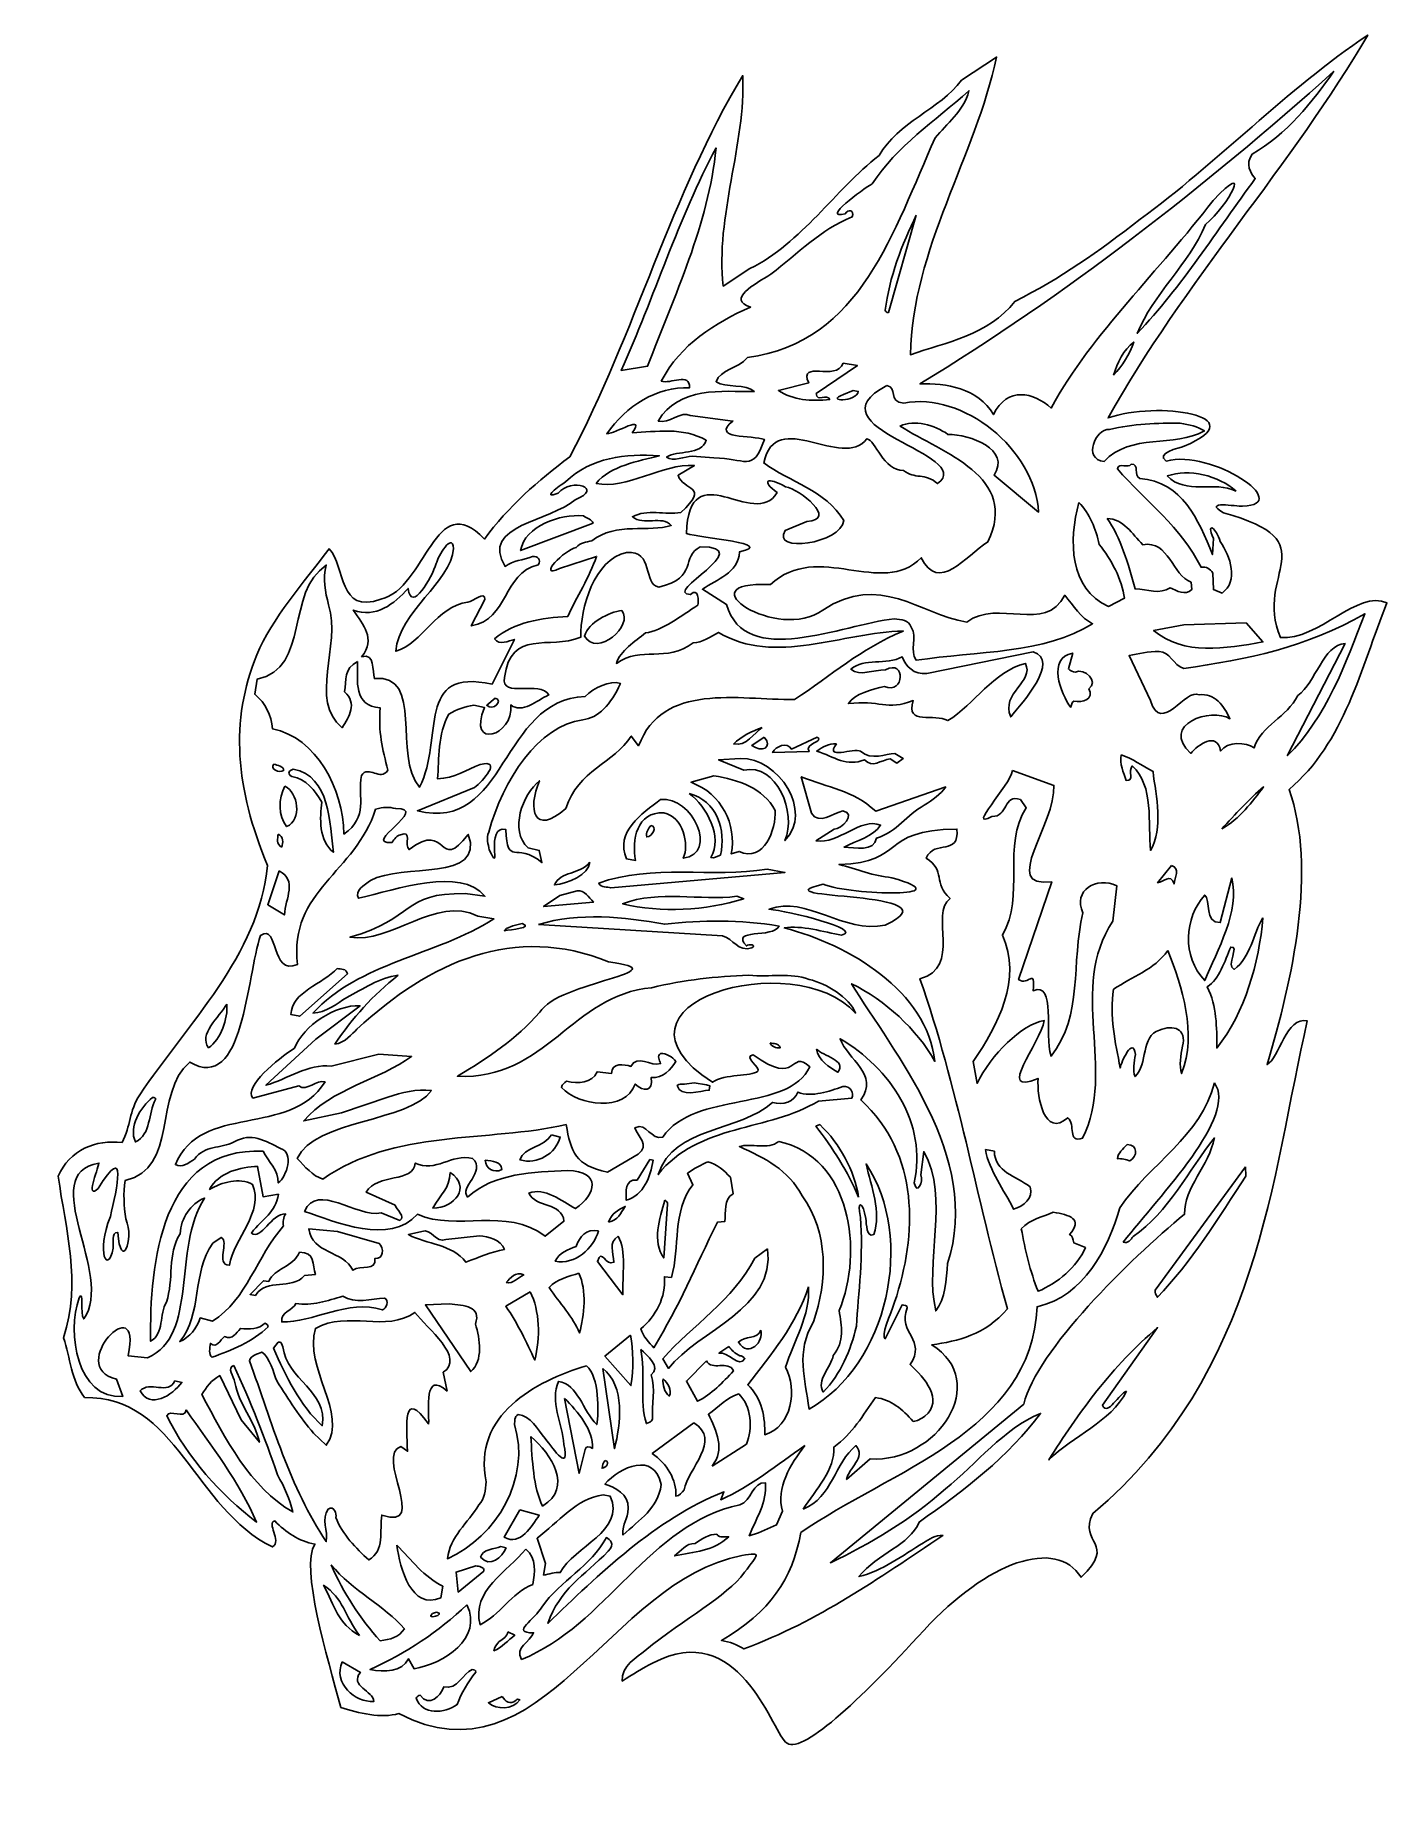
# Model space of a CAD drawing. Header units: centimetres. Extents: x -5.6 to 5.4, y -7.4 to 7.
import ezdxf

# ---------------------------------------------------------------- set-up
doc = ezdxf.new("R2010")
doc.units = ezdxf.units.CM
doc.header["$MEASUREMENT"] = 0
doc.layers.add('Ebene 1', color=7, linetype='Continuous')

msp = doc.modelspace()

# ---------------------------------------------------------------- linework, layer by layer
at = {"layer": 'Ebene 1'}
for points, knots in [([(0.16016, -5.46156), (-0.93457, -5.66984), (-1.47813, -7.36656), (-2.65161, -6.75696), (-2.65161, -6.75696), (-2.79131, -6.7976), (-2.98689, -6.75442), (-3.12659, -6.70616), (-3.12659, -6.70616), (-3.23581, -6.3023), (-3.46187, -5.55554), (-3.33995, -5.36758), (-3.33995, -5.36758), (-3.47203, -5.34218), (-3.57871, -5.27106), (-3.66761, -5.17708), (-3.66761, -5.17708), (-3.74381, -5.19232), (-3.60411, -5.33964), (-3.68793, -5.39044), (-3.68793, -5.39044), (-4.32547, -5.0831), (-4.47787, -4.14584), (-5.22717, -4.16616), (-5.22717, -4.16616), (-5.33893, -4.02392), (-5.34401, -3.84104), (-5.39989, -3.67594), (-5.39989, -3.67594), (-5.25003, -3.21112), (-5.38465, -2.7971), (-5.44307, -2.35006), (-5.44307, -2.35006), (-5.35417, -2.1367), (-5.13319, -2.0478), (-4.91983, -2.07574), (-4.91983, -2.07574), (-4.84871, -1.93604), (-4.86395, -1.8192), (-4.77505, -1.68458), (-4.77505, -1.68458), (-4.38897, -1.10292), (-3.79715, -0.54412), (-3.72857, 0.19755), (-3.72857, 0.19755), (-3.99019, 0.82747), (-4.03845, 1.38373), (-3.81493, 1.92475), (-3.81493, 1.92475), (-3.69555, 2.21685), (-3.42885, 2.51911), (-3.22311, 2.79343), (-3.22311, 2.79343), (-3.08341, 2.64611), (-3.15199, 2.24987), (-2.79893, 2.37941), (-2.79893, 2.37941), (-2.42555, 2.46831), (-2.35697, 3.30397), (-1.95057, 2.87217), (-1.95057, 2.87217), (-1.75499, 3.13887), (-1.50861, 3.35223), (-1.24953, 3.54781), (-1.24953, 3.54781), (-0.71867, 4.54857), (-0.41387, 5.70935), (0.16778, 6.67201), (0.16778, 6.67201), (0.19318, 6.11321), (-0.05827, 5.51377), (0.00776, 4.94735), (0.00776, 4.94735), (0.00776, 4.94735), (0.2262, 5.08959), (0.2262, 5.08959), (0.2262, 5.08959), (0.65292, 5.30041), (0.92216, 5.73475), (1.28538, 6.01669), (1.28538, 6.01669), (1.43778, 6.28847), (1.78322, 6.39515), (1.96102, 6.63391), (1.96102, 6.63391), (1.96102, 6.63391), (2.24804, 6.82441), (2.24804, 6.82441), (2.24804, 6.82441), (2.07786, 6.01415), (1.55716, 5.24961), (1.54192, 4.38347), (1.54192, 4.38347), (1.82894, 4.48507), (2.18454, 4.54349), (2.3979, 4.82035), (2.3979, 4.82035), (2.77382, 5.01085), (3.08116, 5.22675), (3.4266, 5.49599), (3.4266, 5.49599), (4.04382, 5.94557), (4.63056, 6.56279), (5.29096, 7.00475), (5.29096, 7.00475), (4.69152, 5.96843), (3.7695, 4.96005), (3.16244, 3.86531), (3.16244, 3.86531), (3.5663, 4.00755), (4.38164, 3.88563), (3.78728, 3.63417), (3.78728, 3.63417), (3.74664, 3.61893), (3.5409, 3.57575), (3.63996, 3.51225), (3.63996, 3.51225), (4.0108, 3.61131), (4.69152, 3.15665), (4.2648, 3.14141), (4.2648, 3.14141), (4.21908, 3.13887), (3.92952, 3.19221), (4.10732, 3.08807), (4.10732, 3.08807), (4.97854, 2.84931), (4.35116, 2.59531), (4.57468, 2.06445), (4.57468, 2.06445), (4.88456, 2.03905), (5.21222, 2.46323), (5.44844, 2.34893), (5.44844, 2.34893), (5.23508, 1.81553), (5.10046, 1.20085), (4.6458, 0.81985), (4.6458, 0.81985), (4.87694, 0.16961), (4.67628, -0.73462), (4.46546, -1.43566), (4.46546, -1.43566), (4.56452, -1.38486), (4.62548, -1.03688), (4.79566, -1.07752), (4.79566, -1.07752), (4.50356, -2.34244), (4.4045, -3.96042), (3.03798, -5.11612), (3.03798, -5.11612), (2.91098, -5.37012), (3.24372, -5.35234), (2.94146, -5.63936), (2.94146, -5.63936), (2.73572, -5.3117), (2.17184, -5.50982), (1.65368, -6.0737), (1.65368, -6.0737), (1.12282, -6.65282), (0.63768, -7.11256), (0.5183, -6.99064), (0.5183, -6.99064), (0.39638, -6.87126), (0.13222, -5.97718), (-0.56627, -6.3404), (-0.56627, -6.3404), (-0.65263, -6.38358), (-0.73645, -6.43438), (-0.82027, -6.49026), (-0.82027, -6.49026), (-0.83043, -6.36834), (-0.69581, -6.29214), (-0.63485, -6.24134), (-0.63485, -6.24134), (-0.29449, -5.96448), (0.023, -5.80954), (0.18302, -5.59872), (0.18302, -5.59872), (0.29478, -5.44632), (0.33288, -5.43108), (0.16016, -5.46156)], [0, 0, 0, 0, 0.02222222, 0.02222222, 0.02222222, 0.02222222, 0.04444444, 0.04444444, 0.04444444, 0.04444444, 0.06666667, 0.06666667, 0.06666667, 0.06666667, 0.08888889, 0.08888889, 0.08888889, 0.08888889, 0.11111111, 0.11111111, 0.11111111, 0.11111111, 0.13333333, 0.13333333, 0.13333333, 0.13333333, 0.15555556, 0.15555556, 0.15555556, 0.15555556, 0.17777778, 0.17777778, 0.17777778, 0.17777778, 0.2, 0.2, 0.2, 0.2, 0.22222222, 0.22222222, 0.22222222, 0.22222222, 0.24444444, 0.24444444, 0.24444444, 0.24444444, 0.26666667, 0.26666667, 0.26666667, 0.26666667, 0.28888889, 0.28888889, 0.28888889, 0.28888889, 0.31111111, 0.31111111, 0.31111111, 0.31111111, 0.33333333, 0.33333333, 0.33333333, 0.33333333, 0.35555556, 0.35555556, 0.35555556, 0.35555556, 0.37777778, 0.37777778, 0.37777778, 0.37777778, 0.4, 0.4, 0.4, 0.4, 0.42222222, 0.42222222, 0.42222222, 0.42222222, 0.44444444, 0.44444444, 0.44444444, 0.44444444, 0.46666667, 0.46666667, 0.46666667, 0.46666667, 0.48888889, 0.48888889, 0.48888889, 0.48888889, 0.51111111, 0.51111111, 0.51111111, 0.51111111, 0.53333333, 0.53333333, 0.53333333, 0.53333333, 0.55555556, 0.55555556, 0.55555556, 0.55555556, 0.57777778, 0.57777778, 0.57777778, 0.57777778, 0.6, 0.6, 0.6, 0.6, 0.62222222, 0.62222222, 0.62222222, 0.62222222, 0.64444444, 0.64444444, 0.64444444, 0.64444444, 0.66666667, 0.66666667, 0.66666667, 0.66666667, 0.68888889, 0.68888889, 0.68888889, 0.68888889, 0.71111111, 0.71111111, 0.71111111, 0.71111111, 0.73333333, 0.73333333, 0.73333333, 0.73333333, 0.75555556, 0.75555556, 0.75555556, 0.75555556, 0.77777778, 0.77777778, 0.77777778, 0.77777778, 0.8, 0.8, 0.8, 0.8, 0.82222222, 0.82222222, 0.82222222, 0.82222222, 0.84444444, 0.84444444, 0.84444444, 0.84444444, 0.86666667, 0.86666667, 0.86666667, 0.86666667, 0.88888889, 0.88888889, 0.88888889, 0.88888889, 0.91111111, 0.91111111, 0.91111111, 0.91111111, 0.93333333, 0.93333333, 0.93333333, 0.93333333, 0.95555556, 0.95555556, 0.95555556, 0.95555556, 0.97777778, 0.97777778, 0.97777778, 0.97777778, 1, 1, 1, 1]), ([(-1.13777, 3.06267), (-1.11237, 3.04235), (-1.06919, 3.03473), (-1.05903, 3.00425), (-1.05903, 3.00425), (-1.05903, 3.00425), (-1.65339, 2.77819), (-1.65339, 2.77819), (-1.65339, 2.77819), (-1.61783, 2.98139), (-1.33081, 3.08045), (-1.13777, 3.06267)], [0, 0, 0, 0, 0.33333333, 0.33333333, 0.33333333, 0.33333333, 0.66666667, 0.66666667, 0.66666667, 0.66666667, 1, 1, 1, 1]), ([(-0.82281, 2.28797), (-0.72375, 2.16351), (-1.02601, 1.89935), (-1.13015, 2.07715), (-1.13015, 2.07715), (-1.09459, 2.19399), (-0.92949, 2.27019), (-0.82281, 2.28797)], [0, 0, 0, 0, 0.5, 0.5, 0.5, 0.5, 1, 1, 1, 1]), ([(-3.15707, -0.64826), (-3.12659, -0.65334), (-3.08087, -0.64826), (-3.07325, -0.69144), (-3.07325, -0.69144), (-3.07325, -0.69144), (-3.46441, -1.03942), (-3.46441, -1.03942), (-3.46441, -1.03942), (-3.46441, -1.03942), (-3.53553, -1.02672), (-3.53553, -1.02672), (-3.53553, -1.02672), (-3.53553, -0.8413), (-3.26883, -0.77272), (-3.15707, -0.64826)], [0, 0, 0, 0, 0.25, 0.25, 0.25, 0.25, 0.5, 0.5, 0.5, 0.5, 0.75, 0.75, 0.75, 0.75, 1, 1, 1, 1]), ([(-0.50531, -1.34422), (-0.45959, -1.34422), (-0.40625, -1.37216), (-0.38085, -1.41026), (-0.38085, -1.41026), (-0.42403, -1.4763), (-0.47991, -1.54742), (-0.58405, -1.54234), (-0.58405, -1.54234), (-0.56119, -1.66172), (-0.65009, -1.65918), (-0.71359, -1.59568), (-0.71359, -1.59568), (-0.79741, -1.82682), (-1.17841, -1.77602), (-1.31811, -1.62362), (-1.31811, -1.62362), (-1.31303, -1.59568), (-1.29525, -1.58806), (-1.27747, -1.57282), (-1.27747, -1.57282), (-1.17841, -1.59568), (-1.07173, -1.58806), (-1.02601, -1.49662), (-1.02601, -1.49662), (-1.02601, -1.49662), (-0.90917, -1.50932), (-0.90917, -1.50932), (-0.90917, -1.50932), (-0.90663, -1.41788), (-0.80503, -1.43312), (-0.74915, -1.4509), (-0.74915, -1.4509), (-0.70089, -1.34676), (-0.58405, -1.45598), (-0.50531, -1.42804), (-0.50531, -1.42804), (-0.51547, -1.39756), (-0.53833, -1.36454), (-0.50531, -1.34422)], [0, 0, 0, 0, 0.1, 0.1, 0.1, 0.1, 0.2, 0.2, 0.2, 0.2, 0.3, 0.3, 0.3, 0.3, 0.4, 0.4, 0.4, 0.4, 0.5, 0.5, 0.5, 0.5, 0.6, 0.6, 0.6, 0.6, 0.7, 0.7, 0.7, 0.7, 0.8, 0.8, 0.8, 0.8, 0.9, 0.9, 0.9, 0.9, 1, 1, 1, 1]), ([(-0.23099, -1.58552), (-0.23099, -1.58552), (-0.12939, -1.6033), (-0.12939, -1.6033), (-0.12939, -1.6033), (-0.12939, -1.6033), (-0.10145, -1.61092), (-0.10145, -1.61092), (-0.10145, -1.61092), (-0.10145, -1.61092), (-0.10653, -1.64648), (-0.10653, -1.64648), (-0.10653, -1.64648), (-0.18273, -1.64902), (-0.34275, -1.70998), (-0.37069, -1.60838), (-0.37069, -1.60838), (-0.35291, -1.59314), (-0.33767, -1.59822), (-0.30973, -1.59568), (-0.30973, -1.59568), (-0.30973, -1.59568), (-0.23099, -1.58552), (-0.23099, -1.58552)], [0, 0, 0, 0, 0.16666667, 0.16666667, 0.16666667, 0.16666667, 0.33333333, 0.33333333, 0.33333333, 0.33333333, 0.5, 0.5, 0.5, 0.5, 0.66666667, 0.66666667, 0.66666667, 0.66666667, 0.83333333, 0.83333333, 0.83333333, 0.83333333, 1, 1, 1, 1]), ([(-2.22997, -2.31958), (-2.05725, -2.43896), (-2.19187, -2.61168), (-2.37221, -2.61422), (-2.37221, -2.61422), (-2.30617, -2.4923), (-2.24013, -2.46182), (-2.22997, -2.31958)], [0, 0, 0, 0, 0.5, 0.5, 0.5, 0.5, 1, 1, 1, 1]), ([(-2.25537, -4.11282), (-2.25537, -4.11282), (-2.28839, -3.95788), (-2.28839, -3.95788), (-2.28839, -3.95788), (-2.10297, -3.84104), (-2.42047, -3.5972), (-2.51953, -3.46766), (-2.51953, -3.46766), (-2.75829, -3.63784), (-3.06817, -3.44734), (-3.33487, -3.59974), (-3.33487, -3.59974), (-3.43393, -3.91978), (-3.06563, -4.2957), (-3.24597, -4.55732), (-3.24597, -4.55732), (-3.24597, -4.55732), (-3.35011, -4.45826), (-3.35011, -4.45826), (-3.35011, -4.45826), (-3.46187, -4.33126), (-3.55585, -4.17886), (-3.64983, -4.03408), (-3.64983, -4.03408), (-3.68285, -3.95788), (-3.70571, -3.84104), (-3.77429, -3.79278), (-3.77429, -3.79278), (-3.80731, -3.8131), (-3.86573, -3.81564), (-3.87589, -3.8639), (-3.87589, -3.8639), (-3.69301, -4.36936), (-3.54569, -4.9053), (-3.24597, -5.34726), (-3.24597, -5.34726), (-3.23073, -5.25836), (-3.28915, -5.16184), (-3.23073, -5.08056), (-3.23073, -5.08056), (-3.17993, -5.05008), (-3.16215, -5.11866), (-3.16723, -5.14914), (-3.16723, -5.14914), (-3.11643, -5.28884), (-3.00213, -5.4006), (-2.89799, -5.49712), (-2.89799, -5.49712), (-2.76337, -5.41838), (-2.81163, -5.2609), (-2.79131, -5.12882), (-2.79131, -5.12882), (-2.39507, -5.26598), (-2.85481, -4.62844), (-2.63383, -4.56748), (-2.63383, -4.56748), (-2.63383, -4.56748), (-2.58049, -4.60558), (-2.58049, -4.60558), (-2.58049, -4.60558), (-2.58811, -4.3973), (-2.62367, -4.0798), (-2.40777, -4.38206), (-2.40777, -4.38206), (-2.40015, -4.26522), (-2.45095, -3.9401), (-2.25537, -4.11282)], [0, 0, 0, 0, 0.05882353, 0.05882353, 0.05882353, 0.05882353, 0.11764706, 0.11764706, 0.11764706, 0.11764706, 0.17647059, 0.17647059, 0.17647059, 0.17647059, 0.23529412, 0.23529412, 0.23529412, 0.23529412, 0.29411765, 0.29411765, 0.29411765, 0.29411765, 0.35294118, 0.35294118, 0.35294118, 0.35294118, 0.41176471, 0.41176471, 0.41176471, 0.41176471, 0.47058824, 0.47058824, 0.47058824, 0.47058824, 0.52941176, 0.52941176, 0.52941176, 0.52941176, 0.58823529, 0.58823529, 0.58823529, 0.58823529, 0.64705882, 0.64705882, 0.64705882, 0.64705882, 0.70588235, 0.70588235, 0.70588235, 0.70588235, 0.76470588, 0.76470588, 0.76470588, 0.76470588, 0.82352941, 0.82352941, 0.82352941, 0.82352941, 0.88235294, 0.88235294, 0.88235294, 0.88235294, 0.94117647, 0.94117647, 0.94117647, 0.94117647, 1, 1, 1, 1])]:
    msp.add_open_spline(points, degree=3, knots=knots, dxfattribs=at)
at = {"layer": 'Ebene 1', "color": 7}
for points, knots in [([(5.0141, 6.70757), (4.8363, 6.45357), (4.62548, 6.18941), (4.34354, 6.02939), (4.34354, 6.02939), (4.28512, 5.94811), (4.33084, 5.86683), (4.36894, 5.82873), (4.36894, 5.82873), (4.05652, 5.40455), (3.76696, 4.94481), (3.4012, 4.55873), (3.4012, 4.55873), (3.53074, 4.88131), (3.82792, 5.12769), (3.96, 5.45027), (3.96, 5.45027), (4.15304, 5.61283), (4.3537, 5.99637), (4.0235, 5.64839), (4.0235, 5.64839), (3.579, 5.06673), (3.04306, 4.57397), (2.69508, 3.94659), (2.69508, 3.94659), (2.55284, 4.07613), (2.33694, 4.12693), (2.22264, 3.89325), (2.22264, 3.89325), (2.09564, 4.10915), (1.83402, 4.15487), (1.62066, 4.14471), (1.62066, 4.14471), (2.80938, 4.86861), (3.94984, 5.75253), (5.0141, 6.70757)], [0, 0, 0, 0, 0.11111111, 0.11111111, 0.11111111, 0.11111111, 0.22222222, 0.22222222, 0.22222222, 0.22222222, 0.33333333, 0.33333333, 0.33333333, 0.33333333, 0.44444444, 0.44444444, 0.44444444, 0.44444444, 0.55555556, 0.55555556, 0.55555556, 0.55555556, 0.66666667, 0.66666667, 0.66666667, 0.66666667, 0.77777778, 0.77777778, 0.77777778, 0.77777778, 0.88888889, 0.88888889, 0.88888889, 0.88888889, 1, 1, 1, 1]), ([(-0.73899, 3.74339), (-0.61961, 3.90341), (-0.87361, 3.73577), (-0.94727, 3.73577), (-0.94727, 3.73577), (-0.78979, 3.96183), (-0.53579, 4.12693), (-0.26909, 4.11169), (-0.26909, 4.11169), (-0.26147, 4.24377), (-0.42911, 4.13963), (-0.50023, 4.16757), (-0.50023, 4.16757), (-0.34275, 4.46983), (-0.05827, 4.64509), (0.23128, 4.77463), (0.23128, 4.77463), (0.03316, 4.83813), (0.2643, 4.96259), (0.39892, 5.04387), (0.39892, 5.04387), (0.62244, 5.21659), (0.80532, 5.40963), (1.0644, 5.51377), (1.0644, 5.51377), (1.08726, 5.56965), (1.03138, 5.57981), (1.00852, 5.53917), (1.00852, 5.53917), (0.80278, 5.48583), (1.14822, 5.73983), (1.2295, 5.78555), (1.2295, 5.78555), (1.4327, 6.09543), (1.7375, 6.29609), (2.02198, 6.54755), (2.02198, 6.54755), (1.97626, 6.37483), (1.8391, 6.27831), (1.74512, 6.16147), (1.74512, 6.16147), (1.40476, 5.40963), (1.1406, 4.48253), (0.20588, 4.36061), (0.20588, 4.36061), (0.12968, 4.26663), (-0.01763, 4.26409), (-0.05065, 4.16249), (-0.05065, 4.16249), (0.02554, 4.10661), (0.19826, 4.14979), (0.26176, 4.08121), (0.26176, 4.08121), (-0.00493, 4.08121), (-0.35545, 4.12693), (-0.52563, 3.83991), (-0.52563, 3.83991), (-0.44181, 3.81197), (-0.33005, 3.92881), (-0.26401, 3.88563), (-0.26401, 3.88563), (-0.26401, 3.88563), (0.0865, 3.83991), (0.0865, 3.83991), (0.0865, 3.83991), (-0.10145, 3.69259), (0.24652, 3.72307), (0.34558, 3.69005), (0.34558, 3.69005), (0.2516, 3.40811), (0.18302, 3.54019), (-0.06843, 3.53765), (-0.06843, 3.53765), (-0.06843, 3.53765), (-0.24623, 3.55289), (-0.24623, 3.55289), (-0.24623, 3.55289), (-0.30719, 3.54781), (-0.40371, 3.50463), (-0.45705, 3.54527), (-0.45705, 3.54527), (-0.37069, 3.60369), (-0.17003, 3.55543), (-0.13193, 3.68243), (-0.13193, 3.68243), (-0.32497, 3.79165), (-0.54087, 3.75355), (-0.73899, 3.74339)], [0, 0, 0, 0, 0.04545455, 0.04545455, 0.04545455, 0.04545455, 0.09090909, 0.09090909, 0.09090909, 0.09090909, 0.13636364, 0.13636364, 0.13636364, 0.13636364, 0.18181818, 0.18181818, 0.18181818, 0.18181818, 0.22727273, 0.22727273, 0.22727273, 0.22727273, 0.27272727, 0.27272727, 0.27272727, 0.27272727, 0.31818182, 0.31818182, 0.31818182, 0.31818182, 0.36363636, 0.36363636, 0.36363636, 0.36363636, 0.40909091, 0.40909091, 0.40909091, 0.40909091, 0.45454545, 0.45454545, 0.45454545, 0.45454545, 0.5, 0.5, 0.5, 0.5, 0.54545455, 0.54545455, 0.54545455, 0.54545455, 0.59090909, 0.59090909, 0.59090909, 0.59090909, 0.63636364, 0.63636364, 0.63636364, 0.63636364, 0.68181818, 0.68181818, 0.68181818, 0.68181818, 0.72727273, 0.72727273, 0.72727273, 0.72727273, 0.77272727, 0.77272727, 0.77272727, 0.77272727, 0.81818182, 0.81818182, 0.81818182, 0.81818182, 0.86363636, 0.86363636, 0.86363636, 0.86363636, 0.90909091, 0.90909091, 0.90909091, 0.90909091, 0.95454545, 0.95454545, 0.95454545, 0.95454545, 1, 1, 1, 1]), ([(-0.05065, 6.08019), (-0.11415, 5.44773), (-0.39355, 4.86861), (-0.61199, 4.28949), (-0.61199, 4.28949), (-0.61199, 4.28949), (-0.82789, 4.25393), (-0.82789, 4.25393), (-0.82789, 4.25393), (-0.56119, 4.85083), (-0.35799, 5.50615), (-0.05065, 6.08019)], [0, 0, 0, 0, 0.33333333, 0.33333333, 0.33333333, 0.33333333, 0.66666667, 0.66666667, 0.66666667, 0.66666667, 1, 1, 1, 1]), ([(1.59018, 5.52901), (1.59018, 5.52901), (1.36158, 4.72891), (1.36158, 4.72891), (1.36158, 4.72891), (1.34888, 4.73145), (1.33364, 4.73399), (1.33618, 4.74923), (1.33618, 4.74923), (1.36666, 5.01339), (1.47588, 5.29279), (1.59018, 5.52901)], [0, 0, 0, 0, 0.33333333, 0.33333333, 0.33333333, 0.33333333, 0.66666667, 0.66666667, 0.66666667, 0.66666667, 1, 1, 1, 1]), ([(3.20816, 4.21583), (3.23864, 4.31489), (3.2869, 4.42665), (3.37326, 4.48761), (3.37326, 4.48761), (3.34024, 4.38855), (3.27928, 4.29457), (3.20816, 4.21583)], [0, 0, 0, 0, 0.5, 0.5, 0.5, 0.5, 1, 1, 1, 1]), ([(0.99074, 4.31489), (0.99074, 4.31489), (1.10758, 4.29457), (1.10758, 4.29457), (1.10758, 4.29457), (1.10758, 4.29457), (0.76976, 4.06597), (0.76976, 4.06597), (0.76976, 4.06597), (0.7723, 3.99231), (0.85866, 4.06597), (0.88152, 4.01771), (0.88152, 4.01771), (0.72912, 3.99993), (0.57926, 4.01009), (0.45988, 4.09137), (0.45988, 4.09137), (0.45988, 4.09137), (0.7088, 4.15233), (0.7088, 4.15233), (0.7088, 4.15233), (0.62244, 4.34791), (0.93486, 4.15741), (0.99074, 4.31489)], [0, 0, 0, 0, 0.16666667, 0.16666667, 0.16666667, 0.16666667, 0.33333333, 0.33333333, 0.33333333, 0.33333333, 0.5, 0.5, 0.5, 0.5, 0.66666667, 0.66666667, 0.66666667, 0.66666667, 0.83333333, 0.83333333, 0.83333333, 0.83333333, 1, 1, 1, 1]), ([(1.34888, 4.13201), (1.43778, 4.11677), (1.3565, 3.99739), (1.48858, 3.98723), (1.48858, 3.98723), (1.97118, 4.08375), (2.563, 3.60877), (2.59348, 3.09315), (2.59348, 3.09315), (2.59348, 3.09315), (2.22772, 3.39541), (2.22772, 3.39541), (2.22772, 3.39541), (2.36742, 3.61131), (2.0296, 3.73069), (1.84926, 3.73069), (1.84926, 3.73069), (1.74258, 3.80943), (1.5724, 3.85515), (1.4581, 3.79927), (1.4581, 3.79927), (1.80862, 3.57321), (2.436, 3.39033), (2.17692, 2.84931), (2.17692, 2.84931), (1.9915, 2.73247), (1.7756, 2.42513), (1.63082, 2.71977), (1.63082, 2.71977), (1.3057, 2.38703), (0.78754, 2.86455), (0.39384, 2.49879), (0.39384, 2.49879), (-0.33005, 2.53435), (0.46242, 2.02127), (0.8231, 2.29051), (0.8231, 2.29051), (1.29554, 2.59785), (1.6105, 2.26003), (2.0042, 2.19145), (2.0042, 2.19145), (2.26328, 2.38703), (2.64682, 2.09493), (2.80684, 2.41243), (2.80684, 2.41243), (2.8805, 2.32607), (2.93892, 2.22447), (3.03544, 2.17875), (3.03544, 2.17875), (2.64936, 1.93237), (2.08294, 1.95269), (1.59018, 1.87903), (1.59018, 1.87903), (1.52922, 1.96031), (1.60796, 2.06445), (1.547, 2.15081), (1.547, 2.15081), (1.52922, 2.21431), (1.46826, 2.20923), (1.40984, 2.21939), (1.40984, 2.21939), (0.98312, 2.17367), (0.18556, 1.80283), (0.0357, 2.33623), (0.0357, 2.33623), (0.0357, 2.33623), (-0.16241, 2.46069), (-0.16241, 2.46069), (-0.16241, 2.46069), (-0.04557, 2.54451), (0.12714, 2.59023), (0.14238, 2.76803), (0.14238, 2.76803), (0.45226, 2.83407), (-0.18019, 2.88233), (-0.29449, 2.91789), (-0.29449, 2.91789), (-0.26909, 3.58845), (0.26176, 2.94075), (0.44972, 3.25317), (0.44972, 3.25317), (0.3151, 3.35223), (0.36844, 3.38779), (0.5183, 3.30143), (0.5183, 3.30143), (0.63514, 3.28111), (0.9501, 3.03219), (0.69356, 3.01695), (0.69356, 3.01695), (0.69356, 3.01695), (0.51576, 2.94329), (0.51576, 2.94329), (0.51576, 2.94329), (0.39384, 2.75279), (0.9755, 2.83407), (0.99582, 3.02457), (0.99582, 3.02457), (0.84342, 3.27603), (0.55386, 3.33953), (0.3405, 3.49701), (0.3405, 3.49701), (0.43702, 3.95929), (0.9882, 3.43097), (1.18378, 3.69513), (1.18378, 3.69513), (1.25744, 3.68243), (1.3184, 3.43351), (1.48604, 3.43605), (1.48604, 3.43605), (1.57748, 3.35985), (1.6613, 3.41827), (1.76544, 3.32683), (1.76544, 3.32683), (2.09056, 3.57067), (0.69102, 3.78149), (1.34888, 4.13201)], [0, 0, 0, 0, 0.03448276, 0.03448276, 0.03448276, 0.03448276, 0.06896552, 0.06896552, 0.06896552, 0.06896552, 0.10344828, 0.10344828, 0.10344828, 0.10344828, 0.13793103, 0.13793103, 0.13793103, 0.13793103, 0.17241379, 0.17241379, 0.17241379, 0.17241379, 0.20689655, 0.20689655, 0.20689655, 0.20689655, 0.24137931, 0.24137931, 0.24137931, 0.24137931, 0.27586207, 0.27586207, 0.27586207, 0.27586207, 0.31034483, 0.31034483, 0.31034483, 0.31034483, 0.34482759, 0.34482759, 0.34482759, 0.34482759, 0.37931034, 0.37931034, 0.37931034, 0.37931034, 0.4137931, 0.4137931, 0.4137931, 0.4137931, 0.44827586, 0.44827586, 0.44827586, 0.44827586, 0.48275862, 0.48275862, 0.48275862, 0.48275862, 0.51724138, 0.51724138, 0.51724138, 0.51724138, 0.55172414, 0.55172414, 0.55172414, 0.55172414, 0.5862069, 0.5862069, 0.5862069, 0.5862069, 0.62068966, 0.62068966, 0.62068966, 0.62068966, 0.65517241, 0.65517241, 0.65517241, 0.65517241, 0.68965517, 0.68965517, 0.68965517, 0.68965517, 0.72413793, 0.72413793, 0.72413793, 0.72413793, 0.75862069, 0.75862069, 0.75862069, 0.75862069, 0.79310345, 0.79310345, 0.79310345, 0.79310345, 0.82758621, 0.82758621, 0.82758621, 0.82758621, 0.86206897, 0.86206897, 0.86206897, 0.86206897, 0.89655172, 0.89655172, 0.89655172, 0.89655172, 0.93103448, 0.93103448, 0.93103448, 0.93103448, 0.96551724, 0.96551724, 0.96551724, 0.96551724, 1, 1, 1, 1]), ([(1.07202, 4.09137), (1.07202, 4.09137), (1.1152, 4.08375), (1.1152, 4.08375), (1.1152, 4.08375), (1.1025, 3.99485), (0.83326, 3.99739), (0.99328, 4.05835), (0.99328, 4.05835), (0.99328, 4.05835), (1.07202, 4.09137), (1.07202, 4.09137)], [0, 0, 0, 0, 0.33333333, 0.33333333, 0.33333333, 0.33333333, 0.66666667, 0.66666667, 0.66666667, 0.66666667, 1, 1, 1, 1]), ([(3.75426, 3.82213), (3.82538, 3.80943), (3.89904, 3.79673), (3.95238, 3.75863), (3.95238, 3.75863), (3.70346, 3.62147), (3.3504, 3.74339), (3.12942, 3.50971), (3.12942, 3.50971), (2.95416, 3.52495), (3.05576, 3.77895), (3.17514, 3.77133), (3.17514, 3.77133), (3.3631, 3.81705), (3.57392, 3.82467), (3.75426, 3.82213)], [0, 0, 0, 0, 0.25, 0.25, 0.25, 0.25, 0.5, 0.5, 0.5, 0.5, 0.75, 0.75, 0.75, 0.75, 1, 1, 1, 1]), ([(-2.95641, 1.90697), (-2.83957, 2.06191), (-2.94117, 2.16351), (-3.02499, 2.29051), (-3.02499, 2.29051), (-2.84211, 2.21939), (-2.68717, 2.34131), (-2.57541, 2.46831), (-2.57541, 2.46831), (-2.55001, 2.25749), (-2.37983, 2.56229), (-2.34427, 2.67151), (-2.34427, 2.67151), (-2.33411, 2.72993), (-2.20965, 2.93313), (-2.20457, 2.79597), (-2.20457, 2.79597), (-2.22235, 2.51403), (-2.65161, 2.28289), (-2.67701, 1.95269), (-2.67701, 1.95269), (-2.45603, 2.01873), (-2.34427, 2.32099), (-2.08519, 2.35655), (-2.08519, 2.35655), (-2.03947, 2.35909), (-1.94803, 2.45561), (-1.94549, 2.37687), (-1.94549, 2.37687), (-1.94549, 2.37687), (-2.05725, 2.16097), (-2.05725, 2.16097), (-2.05725, 2.16097), (-1.74991, 2.21177), (-1.80325, 2.59277), (-1.50861, 2.66135), (-1.50861, 2.66135), (-1.48575, 2.70199), (-1.50861, 2.73755), (-1.55687, 2.72993), (-1.55687, 2.72993), (-1.63561, 2.69945), (-1.71181, 2.69691), (-1.78039, 2.64865), (-1.78039, 2.64865), (-1.99121, 2.98647), (-1.40193, 3.01949), (-1.20635, 3.19475), (-1.20635, 3.19475), (-0.96505, 3.28873), (-1.23429, 3.38017), (-1.34605, 3.24809), (-1.34605, 3.24809), (-1.49083, 3.19729), (-1.33589, 3.30651), (-1.28509, 3.34207), (-1.28509, 3.34207), (-1.07173, 3.54527), (-0.79487, 3.57321), (-0.51547, 3.55543), (-0.51547, 3.55543), (-0.68819, 3.50971), (-0.91933, 3.47415), (-1.03363, 3.32937), (-1.03363, 3.32937), (-0.78725, 3.27349), (-0.49515, 3.49193), (-0.22845, 3.47669), (-0.22845, 3.47669), (-0.22845, 3.47669), (-0.36307, 3.39541), (-0.36307, 3.39541), (-0.36307, 3.39541), (-0.32497, 3.26587), (-0.09129, 3.31667), (-0.34021, 3.09061), (-0.34021, 3.09061), (-0.46467, 3.06521), (-0.61961, 3.12363), (-0.73645, 3.05505), (-0.73645, 3.05505), (-0.64501, 2.97885), (-0.49261, 3.07029), (-0.41895, 2.98393), (-0.41895, 2.98393), (-0.59421, 2.92297), (-0.87615, 3.01695), (-1.06919, 2.85693), (-1.06919, 2.85693), (-1.11491, 2.84931), (-1.16317, 2.84169), (-1.19873, 2.80359), (-1.19873, 2.80359), (-1.29017, 2.78835), (-1.52639, 2.54451), (-1.33335, 2.63087), (-1.33335, 2.63087), (-1.33335, 2.63087), (-1.03109, 2.72993), (-1.03109, 2.72993), (-1.03109, 2.72993), (-1.08951, 2.55975), (-1.19365, 2.39465), (-1.26731, 2.23717), (-1.26731, 2.23717), (-1.47813, 2.22701), (-1.70927, 2.19145), (-1.86675, 2.05429), (-1.86675, 2.05429), (-1.83119, 1.99587), (-1.74991, 2.03905), (-1.70419, 2.04921), (-1.70419, 2.04921), (-1.70419, 2.04921), (-1.77023, 1.91713), (-1.77023, 1.91713), (-1.77023, 1.91713), (-1.77023, 1.91713), (-1.88707, 1.68345), (-1.88707, 1.68345), (-1.88707, 1.68345), (-2.52207, 1.81807), (-2.27569, 1.24911), (-2.48143, 0.83763), (-2.48143, 0.83763), (-2.70495, 1.09671), (-2.44079, 1.76981), (-2.85227, 1.72917), (-2.85227, 1.72917), (-2.87005, 1.79013), (-2.84465, 1.94253), (-2.95641, 1.90697)], [0, 0, 0, 0, 0.03030303, 0.03030303, 0.03030303, 0.03030303, 0.06060606, 0.06060606, 0.06060606, 0.06060606, 0.09090909, 0.09090909, 0.09090909, 0.09090909, 0.12121212, 0.12121212, 0.12121212, 0.12121212, 0.15151515, 0.15151515, 0.15151515, 0.15151515, 0.18181818, 0.18181818, 0.18181818, 0.18181818, 0.21212121, 0.21212121, 0.21212121, 0.21212121, 0.24242424, 0.24242424, 0.24242424, 0.24242424, 0.27272727, 0.27272727, 0.27272727, 0.27272727, 0.3030303, 0.3030303, 0.3030303, 0.3030303, 0.33333333, 0.33333333, 0.33333333, 0.33333333, 0.36363636, 0.36363636, 0.36363636, 0.36363636, 0.39393939, 0.39393939, 0.39393939, 0.39393939, 0.42424242, 0.42424242, 0.42424242, 0.42424242, 0.45454545, 0.45454545, 0.45454545, 0.45454545, 0.48484848, 0.48484848, 0.48484848, 0.48484848, 0.51515152, 0.51515152, 0.51515152, 0.51515152, 0.54545455, 0.54545455, 0.54545455, 0.54545455, 0.57575758, 0.57575758, 0.57575758, 0.57575758, 0.60606061, 0.60606061, 0.60606061, 0.60606061, 0.63636364, 0.63636364, 0.63636364, 0.63636364, 0.66666667, 0.66666667, 0.66666667, 0.66666667, 0.6969697, 0.6969697, 0.6969697, 0.6969697, 0.72727273, 0.72727273, 0.72727273, 0.72727273, 0.75757576, 0.75757576, 0.75757576, 0.75757576, 0.78787879, 0.78787879, 0.78787879, 0.78787879, 0.81818182, 0.81818182, 0.81818182, 0.81818182, 0.84848485, 0.84848485, 0.84848485, 0.84848485, 0.87878788, 0.87878788, 0.87878788, 0.87878788, 0.90909091, 0.90909091, 0.90909091, 0.90909091, 0.93939394, 0.93939394, 0.93939394, 0.93939394, 0.96969697, 0.96969697, 0.96969697, 0.96969697, 1, 1, 1, 1]), ([(3.3504, 3.48685), (3.4266, 3.48939), (3.36564, 3.39541), (3.42152, 3.37001), (3.42152, 3.37001), (3.77458, 3.33953), (3.90158, 3.03473), (4.01842, 2.74517), (4.01842, 2.74517), (4.01842, 2.74517), (4.02604, 2.87725), (4.02604, 2.87725), (4.02604, 2.87725), (3.96, 3.02457), (4.05398, 2.96107), (4.08192, 2.85185), (4.08192, 2.85185), (4.16574, 2.73247), (4.23432, 2.52673), (4.09716, 2.43021), (4.09716, 2.43021), (4.09716, 2.43021), (4.02604, 2.45815), (4.02604, 2.45815), (4.02604, 2.45815), (4.02604, 2.45815), (4.02096, 2.59277), (4.02096, 2.59277), (4.02096, 2.59277), (3.9981, 2.62833), (3.97016, 2.64865), (3.92444, 2.64103), (3.92444, 2.64103), (3.7695, 2.96615), (3.4647, 3.18459), (3.23864, 3.44875), (3.23864, 3.44875), (3.2488, 3.50463), (3.33008, 3.44621), (3.3504, 3.48685)], [0, 0, 0, 0, 0.1, 0.1, 0.1, 0.1, 0.2, 0.2, 0.2, 0.2, 0.3, 0.3, 0.3, 0.3, 0.4, 0.4, 0.4, 0.4, 0.5, 0.5, 0.5, 0.5, 0.6, 0.6, 0.6, 0.6, 0.7, 0.7, 0.7, 0.7, 0.8, 0.8, 0.8, 0.8, 0.9, 0.9, 0.9, 0.9, 1, 1, 1, 1]), ([(4.21146, 3.26587), (4.03366, 3.35477), (3.79998, 3.23031), (3.64758, 3.39033), (3.64758, 3.39033), (3.82284, 3.45129), (4.06922, 3.39541), (4.21146, 3.26587)], [0, 0, 0, 0, 0.5, 0.5, 0.5, 0.5, 1, 1, 1, 1]), ([(2.92368, 3.17189), (3.01258, 3.08299), (3.06338, 2.95345), (3.08878, 2.82899), (3.08878, 2.82899), (3.18784, 2.70707), (3.27674, 2.54197), (3.29706, 2.38703), (3.29706, 2.38703), (3.29706, 2.38703), (3.16498, 2.32099), (3.16498, 2.32099), (3.16498, 2.32099), (2.84494, 2.46577), (2.83732, 2.85693), (2.92368, 3.17189)], [0, 0, 0, 0, 0.25, 0.25, 0.25, 0.25, 0.5, 0.5, 0.5, 0.5, 0.75, 0.75, 0.75, 0.75, 1, 1, 1, 1]), ([(3.15482, 3.04235), (3.28944, 3.03473), (3.35802, 2.91789), (3.44692, 2.82645), (3.44692, 2.82645), (3.66282, 2.86455), (3.68822, 2.57499), (3.84316, 2.51911), (3.84316, 2.51911), (3.84316, 2.51911), (3.84824, 2.45815), (3.84824, 2.45815), (3.84824, 2.45815), (3.7949, 2.40735), (3.72632, 2.44799), (3.67044, 2.47339), (3.67044, 2.47339), (3.58662, 2.41497), (3.48756, 2.46069), (3.38342, 2.46323), (3.38342, 2.46323), (3.33008, 2.66643), (3.26404, 2.88995), (3.15482, 3.04235)], [0, 0, 0, 0, 0.16666667, 0.16666667, 0.16666667, 0.16666667, 0.33333333, 0.33333333, 0.33333333, 0.33333333, 0.5, 0.5, 0.5, 0.5, 0.66666667, 0.66666667, 0.66666667, 0.66666667, 0.83333333, 0.83333333, 0.83333333, 0.83333333, 1, 1, 1, 1]), ([(-0.18019, 2.80867), (0.29986, 2.81375), (-0.50023, 2.42767), (-0.26147, 2.41751), (-0.26147, 2.41751), (-0.19035, 2.48101), (-0.19543, 2.36163), (-0.20051, 2.33115), (-0.20051, 2.33115), (-0.33513, 2.24479), (-0.49261, 2.12287), (-0.62977, 2.10255), (-0.62977, 2.10255), (-0.71613, 2.03397), (-0.83551, 1.95777), (-0.86853, 1.85363), (-0.86853, 1.85363), (-0.66279, 1.99841), (-0.46213, 1.85617), (-0.23861, 2.02127), (-0.23861, 2.02127), (-0.16495, 2.02381), (-0.09637, 2.06953), (-0.03033, 2.10763), (-0.03033, 2.10763), (0.4294, 1.82823), (0.9882, 2.11271), (1.4835, 2.11779), (1.4835, 2.11779), (1.12536, 1.96793), (0.89676, 1.75711), (0.59196, 1.55645), (0.59196, 1.55645), (0.12714, 1.55391), (-0.49007, 1.69869), (-0.68565, 1.17799), (-0.68565, 1.17799), (-0.68565, 1.17799), (-0.74661, 1.25673), (-0.74661, 1.25673), (-0.74661, 1.25673), (-0.88885, 1.03829), (-1.18349, 0.97479), (-1.28255, 0.66491), (-1.28255, 0.66491), (-1.54671, 0.43123), (-1.59751, 0.65729), (-1.49845, 0.89097), (-1.49845, 0.89097), (-1.63815, 0.77921), (-1.74737, 0.48457), (-1.59243, 0.33979), (-1.59243, 0.33979), (-1.59243, 0.33979), (-1.50099, 0.31947), (-1.50099, 0.31947), (-1.50099, 0.31947), (-1.50099, 0.31947), (-1.47813, 0.22041), (-1.47813, 0.22041), (-1.47813, 0.22041), (-1.70165, 0.40075), (-1.75499, 0.17723), (-1.77531, 0.49219), (-1.77531, 0.49219), (-1.95057, 0.53283), (-1.80071, 0.09087), (-1.90993, 0.32455), (-1.90993, 0.32455), (-1.91755, 0.37027), (-1.93787, 0.41853), (-1.91501, 0.46933), (-1.91501, 0.46933), (-1.79563, 0.89605), (-1.50861, 1.34563), (-1.14285, 1.39135), (-1.14285, 1.39135), (-1.01839, 1.40405), (-0.91171, 1.51581), (-0.83551, 1.68853), (-0.83551, 1.68853), (-0.92187, 1.71901), (-1.05141, 1.65297), (-1.12507, 1.58185), (-1.12507, 1.58185), (-1.81849, 1.55645), (-1.76769, 0.45917), (-2.49921, 0.64459), (-2.49921, 0.64459), (-2.49921, 0.64459), (-2.03185, 0.83509), (-2.03185, 0.83509), (-2.03185, 0.83509), (-1.96327, 0.89097), (-1.79817, 1.06623), (-1.98359, 1.02559), (-1.98359, 1.02559), (-2.09789, 0.97733), (-2.19695, 0.91383), (-2.33411, 0.90621), (-2.33411, 0.90621), (-2.32141, 1.06877), (-2.33157, 1.27451), (-2.24267, 1.43707), (-2.24267, 1.43707), (-2.17663, 1.47771), (-2.11313, 1.49803), (-2.03693, 1.51073), (-2.03693, 1.51073), (-2.03693, 1.51073), (-1.94803, 1.49041), (-1.94803, 1.49041), (-1.94803, 1.49041), (-2.09789, 1.14243), (-1.70419, 1.25673), (-1.73467, 1.51327), (-1.73467, 1.51327), (-1.64323, 1.43707), (-1.51877, 1.55137), (-1.42225, 1.59455), (-1.42225, 1.59455), (-1.49083, 1.71901), (-1.81595, 1.56153), (-1.78547, 1.73679), (-1.78547, 1.73679), (-1.73213, 2.14065), (-1.41971, 1.96285), (-1.16063, 2.06699), (-1.16063, 2.06699), (-1.16317, 2.30829), (-1.05141, 2.70453), (-0.78471, 2.76295), (-0.78471, 2.76295), (-0.55865, 2.78327), (-0.65263, 2.50133), (-0.52055, 2.47847), (-0.52055, 2.47847), (-0.19289, 2.55467), (-0.34275, 2.72993), (-0.18019, 2.80867)], [0, 0, 0, 0, 0.02857143, 0.02857143, 0.02857143, 0.02857143, 0.05714286, 0.05714286, 0.05714286, 0.05714286, 0.08571429, 0.08571429, 0.08571429, 0.08571429, 0.11428571, 0.11428571, 0.11428571, 0.11428571, 0.14285714, 0.14285714, 0.14285714, 0.14285714, 0.17142857, 0.17142857, 0.17142857, 0.17142857, 0.2, 0.2, 0.2, 0.2, 0.22857143, 0.22857143, 0.22857143, 0.22857143, 0.25714286, 0.25714286, 0.25714286, 0.25714286, 0.28571429, 0.28571429, 0.28571429, 0.28571429, 0.31428571, 0.31428571, 0.31428571, 0.31428571, 0.34285714, 0.34285714, 0.34285714, 0.34285714, 0.37142857, 0.37142857, 0.37142857, 0.37142857, 0.4, 0.4, 0.4, 0.4, 0.42857143, 0.42857143, 0.42857143, 0.42857143, 0.45714286, 0.45714286, 0.45714286, 0.45714286, 0.48571429, 0.48571429, 0.48571429, 0.48571429, 0.51428571, 0.51428571, 0.51428571, 0.51428571, 0.54285714, 0.54285714, 0.54285714, 0.54285714, 0.57142857, 0.57142857, 0.57142857, 0.57142857, 0.6, 0.6, 0.6, 0.6, 0.62857143, 0.62857143, 0.62857143, 0.62857143, 0.65714286, 0.65714286, 0.65714286, 0.65714286, 0.68571429, 0.68571429, 0.68571429, 0.68571429, 0.71428571, 0.71428571, 0.71428571, 0.71428571, 0.74285714, 0.74285714, 0.74285714, 0.74285714, 0.77142857, 0.77142857, 0.77142857, 0.77142857, 0.8, 0.8, 0.8, 0.8, 0.82857143, 0.82857143, 0.82857143, 0.82857143, 0.85714286, 0.85714286, 0.85714286, 0.85714286, 0.88571429, 0.88571429, 0.88571429, 0.88571429, 0.91428571, 0.91428571, 0.91428571, 0.91428571, 0.94285714, 0.94285714, 0.94285714, 0.94285714, 0.97142857, 0.97142857, 0.97142857, 0.97142857, 1, 1, 1, 1]), ([(-2.98943, 1.86887), (-2.98943, 1.71139), (-3.02499, 1.50565), (-2.80401, 1.48787), (-2.80401, 1.48787), (-2.82179, 1.29483), (-2.78623, 1.15005), (-2.74051, 0.97733), (-2.74051, 0.97733), (-2.80401, 0.88335), (-2.89799, 1.02305), (-2.95895, 0.93415), (-2.95895, 0.93415), (-2.98943, 0.75127), (-2.89799, 0.59887), (-3.10119, 0.45409), (-3.10119, 0.45409), (-3.11135, 0.83001), (-3.32471, 1.24149), (-3.68793, 1.31769), (-3.68793, 1.31769), (-3.69809, 1.42691), (-3.74127, 1.52851), (-3.83271, 1.59963), (-3.83271, 1.59963), (-3.83271, 1.59963), (-3.81239, 1.72409), (-3.81239, 1.72409), (-3.81239, 1.72409), (-3.37551, 1.81299), (-3.58379, 2.44037), (-3.24597, 2.65881), (-3.24597, 2.65881), (-3.27899, 2.54705), (-3.25359, 2.44037), (-3.22819, 2.33369), (-3.22819, 2.33369), (-3.12151, 1.99333), (-3.39329, 1.55137), (-3.11643, 1.32531), (-3.11643, 1.32531), (-3.05547, 1.41929), (-2.99197, 1.52343), (-3.09611, 1.61995), (-3.09611, 1.61995), (-3.07833, 1.71647), (-3.10627, 1.81045), (-2.98943, 1.86887)], [0, 0, 0, 0, 0.08333333, 0.08333333, 0.08333333, 0.08333333, 0.16666667, 0.16666667, 0.16666667, 0.16666667, 0.25, 0.25, 0.25, 0.25, 0.33333333, 0.33333333, 0.33333333, 0.33333333, 0.41666667, 0.41666667, 0.41666667, 0.41666667, 0.5, 0.5, 0.5, 0.5, 0.58333333, 0.58333333, 0.58333333, 0.58333333, 0.66666667, 0.66666667, 0.66666667, 0.66666667, 0.75, 0.75, 0.75, 0.75, 0.83333333, 0.83333333, 0.83333333, 0.83333333, 0.91666667, 0.91666667, 0.91666667, 0.91666667, 1, 1, 1, 1]), ([(4.63056, 1.09417), (4.63056, 1.09417), (5.10554, 2.01619), (5.10554, 2.01619), (5.10554, 2.01619), (4.92266, 2.00349), (4.86932, 1.69869), (4.71692, 1.58947), (4.71692, 1.58947), (4.62802, 1.41167), (4.41974, 1.34563), (4.35878, 1.16021), (4.35878, 1.16021), (4.29274, 1.20847), (4.14288, 1.21355), (4.08446, 1.13481), (4.08446, 1.13481), (4.05398, 1.29991), (3.89904, 1.18561), (3.84062, 1.11449), (3.84062, 1.11449), (3.58408, 1.35579), (4.0108, 1.49549), (4.16066, 1.39897), (4.16066, 1.39897), (4.11748, 1.49803), (4.03366, 1.61741), (3.9092, 1.59455), (3.9092, 1.59455), (3.79998, 1.65805), (3.59678, 1.25927), (3.51042, 1.54883), (3.51042, 1.54883), (3.51042, 1.54883), (3.33516, 1.91713), (3.33516, 1.91713), (3.33516, 1.91713), (3.4139, 1.93491), (3.4901, 1.95015), (3.58154, 1.95015), (3.58154, 1.95015), (3.67044, 1.95015), (3.69584, 1.84093), (3.7822, 1.81045), (3.7822, 1.81045), (4.3029, 1.88665), (4.7855, 1.98317), (5.2681, 2.26003), (5.2681, 2.26003), (5.10808, 1.85109), (4.95568, 1.41421), (4.63056, 1.09417)], [0, 0, 0, 0, 0.07692308, 0.07692308, 0.07692308, 0.07692308, 0.15384615, 0.15384615, 0.15384615, 0.15384615, 0.23076923, 0.23076923, 0.23076923, 0.23076923, 0.30769231, 0.30769231, 0.30769231, 0.30769231, 0.38461538, 0.38461538, 0.38461538, 0.38461538, 0.46153846, 0.46153846, 0.46153846, 0.46153846, 0.53846154, 0.53846154, 0.53846154, 0.53846154, 0.61538462, 0.61538462, 0.61538462, 0.61538462, 0.69230769, 0.69230769, 0.69230769, 0.69230769, 0.76923077, 0.76923077, 0.76923077, 0.76923077, 0.84615385, 0.84615385, 0.84615385, 0.84615385, 0.92307692, 0.92307692, 0.92307692, 0.92307692, 1, 1, 1, 1]), ([(4.29528, 2.18637), (4.29528, 2.18637), (4.43244, 2.02889), (4.43244, 2.02889), (4.43244, 2.02889), (4.1251, 1.97555), (3.78474, 1.91459), (3.53582, 2.12287), (3.53582, 2.12287), (3.53582, 2.12287), (3.7822, 2.16859), (3.7822, 2.16859), (3.7822, 2.16859), (3.7822, 2.16859), (4.29528, 2.18637), (4.29528, 2.18637)], [0, 0, 0, 0, 0.25, 0.25, 0.25, 0.25, 0.5, 0.5, 0.5, 0.5, 0.75, 0.75, 0.75, 0.75, 1, 1, 1, 1]), ([(2.54776, 1.94761), (2.77382, 1.87903), (2.4614, 1.53359), (2.36488, 1.41421), (2.36488, 1.41421), (2.27852, 1.61233), (2.563, 1.70377), (2.48426, 1.85363), (2.48426, 1.85363), (2.2201, 1.78505), (2.0677, 1.51835), (1.84926, 1.38373), (1.84926, 1.38373), (1.74258, 1.44977), (1.49874, 1.33547), (1.56478, 1.54883), (1.56478, 1.54883), (1.35396, 1.46247), (1.2803, 1.55645), (1.03392, 1.52343), (1.03392, 1.52343), (1.07964, 1.60217), (1.23458, 1.64281), (1.32856, 1.66313), (1.32856, 1.66313), (1.4962, 1.59455), (1.50382, 1.89173), (1.33872, 1.80029), (1.33872, 1.80029), (1.23204, 1.80283), (1.13298, 1.74187), (1.05424, 1.80537), (1.05424, 1.80537), (1.16092, 1.90189), (1.3438, 1.83331), (1.47588, 1.90697), (1.47588, 1.90697), (1.50636, 1.82823), (1.56986, 1.75965), (1.67654, 1.76981), (1.67654, 1.76981), (1.67654, 1.76981), (2.54776, 1.94761), (2.54776, 1.94761)], [0, 0, 0, 0, 0.09090909, 0.09090909, 0.09090909, 0.09090909, 0.18181818, 0.18181818, 0.18181818, 0.18181818, 0.27272727, 0.27272727, 0.27272727, 0.27272727, 0.36363636, 0.36363636, 0.36363636, 0.36363636, 0.45454545, 0.45454545, 0.45454545, 0.45454545, 0.54545455, 0.54545455, 0.54545455, 0.54545455, 0.63636364, 0.63636364, 0.63636364, 0.63636364, 0.72727273, 0.72727273, 0.72727273, 0.72727273, 0.81818182, 0.81818182, 0.81818182, 0.81818182, 0.90909091, 0.90909091, 0.90909091, 0.90909091, 1, 1, 1, 1]), ([(2.85764, 1.49041), (2.77382, 1.60725), (2.65952, 1.89935), (2.87288, 1.93745), (2.87288, 1.93745), (2.87288, 1.93745), (2.83732, 1.80791), (2.83732, 1.80791), (2.83732, 1.80791), (2.85002, 1.79013), (2.87796, 1.78505), (2.8932, 1.78251), (2.8932, 1.78251), (2.97194, 1.81553), (3.08878, 1.70631), (3.00496, 1.64535), (3.00496, 1.64535), (3.05068, 1.56153), (2.95416, 1.52597), (2.8805, 1.54375), (2.8805, 1.54375), (2.86526, 1.53359), (2.86018, 1.51073), (2.85764, 1.49041)], [0, 0, 0, 0, 0.16666667, 0.16666667, 0.16666667, 0.16666667, 0.33333333, 0.33333333, 0.33333333, 0.33333333, 0.5, 0.5, 0.5, 0.5, 0.66666667, 0.66666667, 0.66666667, 0.66666667, 0.83333333, 0.83333333, 0.83333333, 0.83333333, 1, 1, 1, 1]), ([(-1.86167, 1.56915), (-1.79055, 1.54883), (-1.87945, 1.45739), (-1.93025, 1.51073), (-1.93025, 1.51073), (-1.93025, 1.51073), (-1.86167, 1.56915), (-1.86167, 1.56915)], [0, 0, 0, 0, 0.5, 0.5, 0.5, 0.5, 1, 1, 1, 1]), ([(0.3278, 1.32785), (0.25922, 1.28467), (0.19572, 1.16783), (0.09412, 1.19323), (0.09412, 1.19323), (0.15, 1.25165), (0.24906, 1.30245), (0.3278, 1.32785)], [0, 0, 0, 0, 0.5, 0.5, 0.5, 0.5, 1, 1, 1, 1]), ([(0.34304, 1.24911), (0.41924, 1.16275), (0.32272, 1.11957), (0.24144, 1.18053), (0.24144, 1.18053), (0.24144, 1.18053), (0.34304, 1.24911), (0.34304, 1.24911)], [0, 0, 0, 0, 0.5, 0.5, 0.5, 0.5, 1, 1, 1, 1]), ([(0.77738, 1.24911), (0.84596, 1.21355), (0.66562, 1.19577), (0.71134, 1.12973), (0.71134, 1.12973), (0.71134, 1.12973), (0.41162, 1.12211), (0.41162, 1.12211), (0.41162, 1.12211), (0.43702, 1.17545), (0.53354, 1.21101), (0.56656, 1.15005), (0.56656, 1.15005), (0.56656, 1.15005), (0.77738, 1.24911), (0.77738, 1.24911)], [0, 0, 0, 0, 0.25, 0.25, 0.25, 0.25, 0.5, 0.5, 0.5, 0.5, 0.75, 0.75, 0.75, 0.75, 1, 1, 1, 1]), ([(0.93486, 1.19323), (0.83326, 1.05353), (1.07964, 1.16783), (1.13298, 1.13227), (1.13298, 1.13227), (1.22442, 1.05353), (1.33872, 1.11449), (1.41492, 1.11449), (1.41492, 1.11449), (1.41492, 1.11449), (1.4835, 1.07385), (1.4835, 1.07385), (1.4835, 1.07385), (1.4835, 1.07385), (1.43016, 1.03575), (1.43016, 1.03575), (1.43016, 1.03575), (1.43016, 1.03575), (1.37682, 1.07131), (1.37682, 1.07131), (1.37682, 1.07131), (1.30062, 1.06115), (1.22696, 0.99003), (1.166, 1.06369), (1.166, 1.06369), (1.02122, 1.00273), (0.91454, 1.08655), (0.77484, 1.13481), (0.77484, 1.13481), (0.8231, 1.16529), (0.8739, 1.19831), (0.93486, 1.19323)], [0, 0, 0, 0, 0.125, 0.125, 0.125, 0.125, 0.25, 0.25, 0.25, 0.25, 0.375, 0.375, 0.375, 0.375, 0.5, 0.5, 0.5, 0.5, 0.625, 0.625, 0.625, 0.625, 0.75, 0.75, 0.75, 0.75, 0.875, 0.875, 0.875, 0.875, 1, 1, 1, 1]), ([(-3.67523, 1.02813), (-3.64729, 1.01797), (-3.59141, 1.00781), (-3.59649, 0.97479), (-3.59649, 0.97479), (-3.62951, 0.95193), (-3.71333, 0.98749), (-3.67523, 1.02813)], [0, 0, 0, 0, 0.5, 0.5, 0.5, 0.5, 1, 1, 1, 1]), ([(0.14746, 1.07385), (0.46496, 1.07893), (0.7469, 0.63951), (0.51322, 0.40075), (0.51322, 0.40075), (0.61228, 0.62935), (0.4421, 1.04083), (0.17794, 0.97733), (0.17794, 0.97733), (0.17794, 0.97733), (-0.03033, 1.06369), (-0.03033, 1.06369), (-0.03033, 1.06369), (-0.03033, 1.06369), (0.14746, 1.07385), (0.14746, 1.07385)], [0, 0, 0, 0, 0.25, 0.25, 0.25, 0.25, 0.5, 0.5, 0.5, 0.5, 0.75, 0.75, 0.75, 0.75, 1, 1, 1, 1]), ([(3.26912, 1.10433), (3.37072, 1.06877), (3.43422, 1.01797), (3.53074, 0.96717), (3.53074, 0.96717), (3.55614, 0.75889), (3.6171, 0.50743), (3.51042, 0.31947), (3.51042, 0.31947), (3.48756, 0.54045), (3.5409, 0.85033), (3.36056, 1.01289), (3.36056, 1.01289), (3.32246, 0.96971), (3.38342, 0.88589), (3.30976, 0.89351), (3.30976, 0.89351), (3.28944, 0.95701), (3.25642, 1.03067), (3.26912, 1.10433)], [0, 0, 0, 0, 0.2, 0.2, 0.2, 0.2, 0.4, 0.4, 0.4, 0.4, 0.6, 0.6, 0.6, 0.6, 0.8, 0.8, 0.8, 0.8, 1, 1, 1, 1]), ([(-3.51775, 0.98495), (-3.21295, 0.93161), (-3.22057, 0.53537), (-3.18755, 0.30423), (-3.18755, 0.30423), (-3.30693, 0.39567), (-3.30185, 0.59125), (-3.28153, 0.71571), (-3.28153, 0.71571), (-3.33995, 0.81223), (-3.41107, 0.90875), (-3.52791, 0.92653), (-3.52791, 0.92653), (-3.57109, 0.94685), (-3.55077, 0.97733), (-3.51775, 0.98495)], [0, 0, 0, 0, 0.25, 0.25, 0.25, 0.25, 0.5, 0.5, 0.5, 0.5, 0.75, 0.75, 0.75, 0.75, 1, 1, 1, 1]), ([(-0.06843, 0.93161), (0.13222, 0.89605), (0.33288, 0.83509), (0.43448, 0.64713), (0.43448, 0.64713), (0.43956, 0.49473), (0.34558, 0.21533), (0.1373, 0.31185), (0.1373, 0.31185), (0.1373, 0.31185), (0.0738, 0.29153), (0.0738, 0.29153), (0.0738, 0.29153), (0.11698, 0.53283), (-0.00239, 0.78429), (-0.25639, 0.87827), (-0.25639, 0.87827), (-0.25639, 0.87827), (-0.06843, 0.93161), (-0.06843, 0.93161)], [0, 0, 0, 0, 0.2, 0.2, 0.2, 0.2, 0.4, 0.4, 0.4, 0.4, 0.6, 0.6, 0.6, 0.6, 0.8, 0.8, 0.8, 0.8, 1, 1, 1, 1]), ([(0.76722, 0.39821), (0.76722, 0.39821), (0.91708, 0.49473), (0.91708, 0.49473), (0.91708, 0.49473), (0.97804, 0.49219), (1.10504, 0.62173), (0.9882, 0.64459), (0.9882, 0.64459), (0.90946, 0.62427), (0.79008, 0.52775), (0.73166, 0.62427), (0.73166, 0.62427), (0.73166, 0.62427), (0.64784, 0.92399), (0.64784, 0.92399), (0.64784, 0.92399), (0.87136, 0.83255), (1.0644, 0.81731), (1.25744, 0.64205), (1.25744, 0.64205), (1.25744, 0.64205), (1.83148, 0.84017), (1.83148, 0.84017), (1.83148, 0.84017), (1.79084, 0.77921), (1.72226, 0.73349), (1.65622, 0.69031), (1.65622, 0.69031), (1.5089, 0.61411), (1.43778, 0.47187), (1.26506, 0.42107), (1.26506, 0.42107), (1.24474, 0.30931), (1.08726, 0.33979), (0.99836, 0.34741), (0.99836, 0.34741), (1.09742, 0.39821), (1.23712, 0.43377), (1.29808, 0.52775), (1.29808, 0.52775), (1.13044, 0.59125), (0.95772, 0.37027), (0.76722, 0.39821)], [0, 0, 0, 0, 0.09090909, 0.09090909, 0.09090909, 0.09090909, 0.18181818, 0.18181818, 0.18181818, 0.18181818, 0.27272727, 0.27272727, 0.27272727, 0.27272727, 0.36363636, 0.36363636, 0.36363636, 0.36363636, 0.45454545, 0.45454545, 0.45454545, 0.45454545, 0.54545455, 0.54545455, 0.54545455, 0.54545455, 0.63636364, 0.63636364, 0.63636364, 0.63636364, 0.72727273, 0.72727273, 0.72727273, 0.72727273, 0.81818182, 0.81818182, 0.81818182, 0.81818182, 0.90909091, 0.90909091, 0.90909091, 0.90909091, 1, 1, 1, 1]), ([(2.38012, 0.97479), (2.38012, 0.97479), (2.71794, 0.85287), (2.71794, 0.85287), (2.71794, 0.85287), (2.73826, 0.54045), (2.2709, 0.00197), (2.70016, 0.06293), (2.70016, 0.06293), (2.70016, 0.06293), (2.42838, -0.7397), (2.42838, -0.7397), (2.42838, -0.7397), (2.50966, -0.79558), (2.56554, -0.63302), (2.54776, -0.83114), (2.54776, -0.83114), (2.7408, -0.74986), (2.63666, -1.1842), (2.69508, -1.36708), (2.69508, -1.36708), (2.96178, -1.02926), (2.8551, -0.60762), (2.9567, -0.19106), (2.9567, -0.19106), (2.8678, -0.01072), (3.071, 0.11119), (3.23356, 0.02991), (3.23356, 0.02991), (3.23356, 0.02991), (3.20054, -0.25964), (3.20054, -0.25964), (3.20054, -0.25964), (2.83478, -0.81844), (3.23102, -1.47122), (2.95416, -2.04018), (2.95416, -2.04018), (2.82716, -2.08336), (2.89828, -1.92334), (2.83224, -1.87254), (2.83224, -1.87254), (2.6392, -2.04018), (2.57824, -1.70236), (2.5884, -1.54996), (2.5884, -1.54996), (2.2328, -1.70236), (2.60872, -1.2604), (2.6392, -1.07498), (2.6392, -1.07498), (2.45632, -1.10292), (2.20232, -1.35692), (2.08802, -1.5906), (2.08802, -1.5906), (2.08802, -1.5906), (2.05754, -1.41026), (2.05754, -1.41026), (2.05754, -1.41026), (2.2582, -1.11816), (2.45886, -0.73208), (2.2963, -0.37394), (2.2963, -0.37394), (2.4868, -0.04882), (2.28868, 0.36011), (2.49188, 0.66999), (2.49188, 0.66999), (2.49188, 0.66999), (2.44362, 0.73603), (2.44362, 0.73603), (2.44362, 0.73603), (2.30138, 0.78683), (2.34456, 0.59125), (2.20994, 0.59887), (2.20994, 0.59887), (1.99404, 0.47695), (2.35726, 0.85033), (2.38012, 0.97479)], [0, 0, 0, 0, 0.05263158, 0.05263158, 0.05263158, 0.05263158, 0.10526316, 0.10526316, 0.10526316, 0.10526316, 0.15789474, 0.15789474, 0.15789474, 0.15789474, 0.21052632, 0.21052632, 0.21052632, 0.21052632, 0.26315789, 0.26315789, 0.26315789, 0.26315789, 0.31578947, 0.31578947, 0.31578947, 0.31578947, 0.36842105, 0.36842105, 0.36842105, 0.36842105, 0.42105263, 0.42105263, 0.42105263, 0.42105263, 0.47368421, 0.47368421, 0.47368421, 0.47368421, 0.52631579, 0.52631579, 0.52631579, 0.52631579, 0.57894737, 0.57894737, 0.57894737, 0.57894737, 0.63157895, 0.63157895, 0.63157895, 0.63157895, 0.68421053, 0.68421053, 0.68421053, 0.68421053, 0.73684211, 0.73684211, 0.73684211, 0.73684211, 0.78947368, 0.78947368, 0.78947368, 0.78947368, 0.84210526, 0.84210526, 0.84210526, 0.84210526, 0.89473684, 0.89473684, 0.89473684, 0.89473684, 0.94736842, 0.94736842, 0.94736842, 0.94736842, 1, 1, 1, 1]), ([(-3.58633, 0.84779), (-3.47711, 0.79445), (-3.44155, 0.57347), (-3.57109, 0.51505), (-3.57109, 0.51505), (-3.64475, 0.60395), (-3.63713, 0.74365), (-3.58633, 0.84779)], [0, 0, 0, 0, 0.5, 0.5, 0.5, 0.5, 1, 1, 1, 1]), ([(-0.50531, 0.73603), (-0.24623, 0.76905), (-0.02779, 0.29153), (-0.31989, 0.25597), (-0.31989, 0.25597), (-0.26909, 0.36519), (-0.31989, 0.59887), (-0.47991, 0.62681), (-0.47991, 0.62681), (-0.70089, 0.64205), (-0.74407, 0.40075), (-0.71105, 0.23819), (-0.71105, 0.23819), (-0.71105, 0.23819), (-0.78471, 0.25089), (-0.78471, 0.25089), (-0.78471, 0.25089), (-0.88123, 0.47187), (-0.66025, 0.62173), (-0.50531, 0.73603)], [0, 0, 0, 0, 0.2, 0.2, 0.2, 0.2, 0.4, 0.4, 0.4, 0.4, 0.6, 0.6, 0.6, 0.6, 0.8, 0.8, 0.8, 0.8, 1, 1, 1, 1]), ([(-0.27163, 0.78683), (-0.04303, 0.72841), (0.03316, 0.48457), (-0.01509, 0.28137), (-0.01509, 0.28137), (-0.04811, 0.26867), (-0.06335, 0.25597), (-0.09383, 0.26105), (-0.09383, 0.26105), (0.00776, 0.43123), (-0.12685, 0.67507), (-0.27163, 0.78683)], [0, 0, 0, 0, 0.33333333, 0.33333333, 0.33333333, 0.33333333, 0.66666667, 0.66666667, 0.66666667, 0.66666667, 1, 1, 1, 1]), ([(4.09462, 0.49727), (4.20384, 0.61157), (4.3156, 0.74365), (4.43752, 0.84017), (4.43752, 0.84017), (4.34354, 0.72079), (4.24194, 0.57601), (4.09462, 0.49727)], [0, 0, 0, 0, 0.5, 0.5, 0.5, 0.5, 1, 1, 1, 1]), ([(-2.65669, -0.70414), (-2.86497, -0.8667), (-3.03261, -1.05466), (-3.17485, -1.26802), (-3.17485, -1.26802), (-3.09357, -1.2604), (-3.03515, -1.18166), (-2.99451, -1.1461), (-2.99451, -1.1461), (-2.39507, -0.59238), (-1.70419, -0.27742), (-0.93203, -0.59492), (-0.93203, -0.59492), (-0.31481, -0.67366), (-1.34859, -0.75494), (-1.49591, -1.0064), (-1.49591, -1.0064), (-1.69911, -1.23754), (-1.90231, -1.36708), (-2.17155, -1.53218), (-2.17155, -1.53218), (-1.44257, -1.56266), (-1.23175, -0.86416), (-0.57897, -0.80574), (-0.57897, -0.80574), (-0.31227, -0.74224), (-0.05065, -0.71176), (0.21604, -0.70414), (0.21604, -0.70414), (0.39384, -0.71938), (0.5564, -0.68128), (0.71134, -0.73716), (0.71134, -0.73716), (0.85612, -0.77272), (1.039, -0.88448), (1.09234, -1.01402), (1.09234, -1.01402), (0.58942, -0.45522), (-1.07935, -0.93782), (-0.08113, -1.58044), (-0.08113, -1.58044), (0.02046, -1.50932), (0.23382, -1.53726), (0.29224, -1.489), (0.29224, -1.489), (0.32018, -1.46868), (0.16524, -1.36454), (0.25414, -1.35692), (0.25414, -1.35692), (0.62752, -1.62616), (0.54878, -1.30104), (0.71642, -1.45344), (0.71642, -1.45344), (0.54878, -1.82682), (-0.22845, -1.64902), (-0.48753, -2.03002), (-0.48753, -2.03002), (-0.58405, -2.06304), (-0.61707, -1.90556), (-0.71613, -1.95382), (-0.71613, -1.95382), (-0.69581, -2.02494), (-0.58913, -2.09606), (-0.69073, -2.16972), (-0.69073, -2.16972), (-0.69073, -2.16972), (-0.94219, -2.31704), (-0.94219, -2.31704), (-0.94219, -2.31704), (-1.20381, -2.2637), (-1.24191, -2.15194), (-1.28001, -1.92842), (-1.28001, -1.92842), (-1.92009, -2.0732), (-2.69479, -1.96398), (-3.27391, -2.37546), (-3.27391, -2.37546), (-3.36027, -2.34752), (-3.42123, -2.27386), (-3.48473, -2.20528), (-3.48473, -2.20528), (-3.33995, -1.88524), (-2.56525, -1.9081), (-2.38491, -1.64902), (-2.38491, -1.64902), (-2.50175, -1.63124), (-2.62875, -1.6668), (-2.74051, -1.70236), (-2.74051, -1.70236), (-2.74051, -1.70236), (-3.12151, -1.8319), (-3.12151, -1.8319), (-3.12151, -1.8319), (-3.12151, -1.8319), (-3.43139, -1.89794), (-3.43139, -1.89794), (-3.43139, -1.89794), (-3.20533, -1.63378), (-2.80401, -1.55758), (-2.54747, -1.36962), (-2.54747, -1.36962), (-2.54747, -1.36962), (-2.81417, -1.3493), (-2.81417, -1.3493), (-2.81417, -1.3493), (-2.81417, -1.3493), (-3.20533, -1.44836), (-3.20533, -1.44836), (-3.20533, -1.44836), (-3.39583, -1.42804), (-3.56601, -1.55504), (-3.74127, -1.60584), (-3.74127, -1.60584), (-3.74127, -1.60584), (-3.33233, -1.22738), (-3.33233, -1.22738), (-3.33233, -1.22738), (-3.33233, -1.22738), (-2.96911, -0.95306), (-2.96911, -0.95306), (-2.96911, -0.95306), (-3.17739, -0.94544), (-3.43139, -1.11816), (-3.50759, -1.30104), (-3.50759, -1.30104), (-3.64475, -1.39248), (-3.92415, -1.616), (-3.84795, -1.70998), (-3.84795, -1.70998), (-3.84795, -1.70998), (-3.47203, -1.61092), (-3.47203, -1.61092), (-3.47203, -1.61092), (-3.40599, -1.65918), (-3.32725, -1.55758), (-3.25613, -1.5779), (-3.25613, -1.5779), (-3.54569, -2.03764), (-4.27467, -1.74808), (-4.48295, -2.25608), (-4.48295, -2.25608), (-4.42707, -2.28656), (-4.37373, -2.24084), (-4.32547, -2.21036), (-4.32547, -2.21036), (-4.24419, -2.09352), (-4.11719, -2.12908), (-4.00035, -2.07066), (-4.00035, -2.07066), (-3.86573, -1.98684), (-3.74381, -2.0605), (-3.62189, -2.124), (-3.62189, -2.124), (-3.50759, -2.15702), (-3.57109, -2.35514), (-3.63967, -2.40594), (-3.63967, -2.40594), (-3.63713, -2.30434), (-3.72095, -2.22814), (-3.76413, -2.14686), (-3.76413, -2.14686), (-4.59725, -2.10368), (-4.69631, -3.0638), (-4.68615, -3.70388), (-4.68615, -3.70388), (-4.57185, -3.64038), (-4.61757, -3.4829), (-4.55661, -3.38384), (-4.55661, -3.38384), (-4.49565, -3.19842), (-4.54899, -2.9876), (-4.44485, -2.8225), (-4.44485, -2.8225), (-4.43723, -2.69296), (-4.35849, -2.57866), (-4.24419, -2.5304), (-4.24419, -2.5304), (-4.51089, -2.94696), (-4.28991, -3.65308), (-4.71155, -3.84104), (-4.71155, -3.84104), (-4.71155, -3.84104), (-4.87157, -3.82326), (-4.87157, -3.82326), (-4.87157, -3.82326), (-4.74457, -3.25176), (-5.39227, -3.9147), (-4.96555, -4.0163), (-4.96555, -4.0163), (-4.96555, -4.0163), (-4.91475, -4.15854), (-4.91475, -4.15854), (-4.91475, -4.15854), (-5.29067, -4.17632), (-5.37449, -3.6353), (-5.27289, -3.34828), (-5.27289, -3.34828), (-5.22971, -3.27208), (-5.26527, -3.47782), (-5.23479, -3.521), (-5.23479, -3.521), (-4.97571, -3.16286), (-5.63357, -2.33228), (-5.11033, -2.24338), (-5.11033, -2.24338), (-5.12049, -2.30434), (-5.22463, -2.54818), (-5.11541, -2.45166), (-5.11541, -2.45166), (-4.87411, -2.05796), (-4.96301, -2.4542), (-5.01635, -2.6828), (-5.01635, -2.6828), (-5.13573, -2.97998), (-5.03667, -3.16032), (-4.99349, -2.94188), (-4.99349, -2.94188), (-4.98841, -2.90632), (-5.01381, -2.8098), (-4.95539, -2.81234), (-4.95539, -2.81234), (-4.93253, -3.13238), (-4.81569, -2.88092), (-4.88935, -2.70058), (-4.88935, -2.70058), (-4.90459, -2.59644), (-4.91221, -2.4923), (-4.89443, -2.38562), (-4.89443, -2.38562), (-4.45755, -2.2891), (-4.66583, -1.67188), (-4.36611, -1.41534), (-4.36611, -1.41534), (-3.91907, -1.6795), (-3.90129, -0.70668), (-3.78445, -0.37648), (-3.78445, -0.37648), (-3.63205, -0.27742), (-3.70571, -0.71176), (-3.48219, -0.61524), (-3.48219, -0.61524), (-3.55585, -0.01072), (-3.00467, 0.14167), (-2.84211, 0.65729), (-2.84211, 0.65729), (-2.77861, 0.67507), (-2.73289, 0.67761), (-2.67701, 0.66237), (-2.67701, 0.66237), (-2.38999, 0.66999), (-2.96657, 0.36519), (-2.70749, 0.38551), (-2.70749, 0.38551), (-2.68971, 0.41091), (-2.66685, 0.44393), (-2.63891, 0.44901), (-2.63891, 0.44901), (-2.53985, 0.48965), (-2.60843, 0.36265), (-2.56779, 0.32709), (-2.56779, 0.32709), (-2.24013, 0.57601), (-2.33411, 0.12135), (-2.08265, 0.45155), (-2.08265, 0.45155), (-1.94041, 0.05785), (-2.63129, 0.21787), (-2.88275, 0.07309), (-2.88275, 0.07309), (-2.93355, 0.03753), (-3.01737, -0.01072), (-2.98181, -0.07168), (-2.98181, -0.07168), (-2.67193, -0.0031), (-2.14361, 0.18993), (-1.94549, -0.05644), (-1.94549, -0.05644), (-1.94549, -0.05644), (-2.10805, -0.03358), (-2.10805, -0.03358), (-2.10805, -0.03358), (-2.62875, -0.02596), (-2.51699, -0.24186), (-3.05293, -0.39172), (-3.05293, -0.39172), (-2.71765, -0.45014), (-2.34935, -0.04628), (-2.00391, -0.219), (-2.00391, -0.219), (-2.00391, -0.219), (-1.87183, -0.24186), (-1.87183, -0.24186), (-1.87183, -0.24186), (-2.34427, -0.54158), (-2.98435, -0.60254), (-3.35519, -1.01402), (-3.35519, -1.01402), (-3.24851, -1.01148), (-3.16215, -0.93528), (-3.07833, -0.88702), (-3.07833, -0.88702), (-2.94625, -0.8159), (-2.81163, -0.72446), (-2.65669, -0.70414)], [0, 0, 0, 0, 0.01315789, 0.01315789, 0.01315789, 0.01315789, 0.02631579, 0.02631579, 0.02631579, 0.02631579, 0.03947368, 0.03947368, 0.03947368, 0.03947368, 0.05263158, 0.05263158, 0.05263158, 0.05263158, 0.06578947, 0.06578947, 0.06578947, 0.06578947, 0.07894737, 0.07894737, 0.07894737, 0.07894737, 0.09210526, 0.09210526, 0.09210526, 0.09210526, 0.10526316, 0.10526316, 0.10526316, 0.10526316, 0.11842105, 0.11842105, 0.11842105, 0.11842105, 0.13157895, 0.13157895, 0.13157895, 0.13157895, 0.14473684, 0.14473684, 0.14473684, 0.14473684, 0.15789474, 0.15789474, 0.15789474, 0.15789474, 0.17105263, 0.17105263, 0.17105263, 0.17105263, 0.18421053, 0.18421053, 0.18421053, 0.18421053, 0.19736842, 0.19736842, 0.19736842, 0.19736842, 0.21052632, 0.21052632, 0.21052632, 0.21052632, 0.22368421, 0.22368421, 0.22368421, 0.22368421, 0.23684211, 0.23684211, 0.23684211, 0.23684211, 0.25, 0.25, 0.25, 0.25, 0.26315789, 0.26315789, 0.26315789, 0.26315789, 0.27631579, 0.27631579, 0.27631579, 0.27631579, 0.28947368, 0.28947368, 0.28947368, 0.28947368, 0.30263158, 0.30263158, 0.30263158, 0.30263158, 0.31578947, 0.31578947, 0.31578947, 0.31578947, 0.32894737, 0.32894737, 0.32894737, 0.32894737, 0.34210526, 0.34210526, 0.34210526, 0.34210526, 0.35526316, 0.35526316, 0.35526316, 0.35526316, 0.36842105, 0.36842105, 0.36842105, 0.36842105, 0.38157895, 0.38157895, 0.38157895, 0.38157895, 0.39473684, 0.39473684, 0.39473684, 0.39473684, 0.40789474, 0.40789474, 0.40789474, 0.40789474, 0.42105263, 0.42105263, 0.42105263, 0.42105263, 0.43421053, 0.43421053, 0.43421053, 0.43421053, 0.44736842, 0.44736842, 0.44736842, 0.44736842, 0.46052632, 0.46052632, 0.46052632, 0.46052632, 0.47368421, 0.47368421, 0.47368421, 0.47368421, 0.48684211, 0.48684211, 0.48684211, 0.48684211, 0.5, 0.5, 0.5, 0.5, 0.51315789, 0.51315789, 0.51315789, 0.51315789, 0.52631579, 0.52631579, 0.52631579, 0.52631579, 0.53947368, 0.53947368, 0.53947368, 0.53947368, 0.55263158, 0.55263158, 0.55263158, 0.55263158, 0.56578947, 0.56578947, 0.56578947, 0.56578947, 0.57894737, 0.57894737, 0.57894737, 0.57894737, 0.59210526, 0.59210526, 0.59210526, 0.59210526, 0.60526316, 0.60526316, 0.60526316, 0.60526316, 0.61842105, 0.61842105, 0.61842105, 0.61842105, 0.63157895, 0.63157895, 0.63157895, 0.63157895, 0.64473684, 0.64473684, 0.64473684, 0.64473684, 0.65789474, 0.65789474, 0.65789474, 0.65789474, 0.67105263, 0.67105263, 0.67105263, 0.67105263, 0.68421053, 0.68421053, 0.68421053, 0.68421053, 0.69736842, 0.69736842, 0.69736842, 0.69736842, 0.71052632, 0.71052632, 0.71052632, 0.71052632, 0.72368421, 0.72368421, 0.72368421, 0.72368421, 0.73684211, 0.73684211, 0.73684211, 0.73684211, 0.75, 0.75, 0.75, 0.75, 0.76315789, 0.76315789, 0.76315789, 0.76315789, 0.77631579, 0.77631579, 0.77631579, 0.77631579, 0.78947368, 0.78947368, 0.78947368, 0.78947368, 0.80263158, 0.80263158, 0.80263158, 0.80263158, 0.81578947, 0.81578947, 0.81578947, 0.81578947, 0.82894737, 0.82894737, 0.82894737, 0.82894737, 0.84210526, 0.84210526, 0.84210526, 0.84210526, 0.85526316, 0.85526316, 0.85526316, 0.85526316, 0.86842105, 0.86842105, 0.86842105, 0.86842105, 0.88157895, 0.88157895, 0.88157895, 0.88157895, 0.89473684, 0.89473684, 0.89473684, 0.89473684, 0.90789474, 0.90789474, 0.90789474, 0.90789474, 0.92105263, 0.92105263, 0.92105263, 0.92105263, 0.93421053, 0.93421053, 0.93421053, 0.93421053, 0.94736842, 0.94736842, 0.94736842, 0.94736842, 0.96052632, 0.96052632, 0.96052632, 0.96052632, 0.97368421, 0.97368421, 0.97368421, 0.97368421, 0.98684211, 0.98684211, 0.98684211, 0.98684211, 1, 1, 1, 1]), ([(-3.63967, 0.45409), (-3.59903, 0.43123), (-3.59395, 0.38297), (-3.61427, 0.34741), (-3.61427, 0.34741), (-3.65491, 0.36773), (-3.64729, 0.41853), (-3.63967, 0.45409)], [0, 0, 0, 0, 0.5, 0.5, 0.5, 0.5, 1, 1, 1, 1]), ([(-0.58659, 0.52521), (-0.52817, 0.52013), (-0.57389, 0.42869), (-0.61961, 0.43123), (-0.61961, 0.43123), (-0.62723, 0.46679), (-0.60691, 0.49473), (-0.58659, 0.52521)], [0, 0, 0, 0, 0.5, 0.5, 0.5, 0.5, 1, 1, 1, 1]), ([(0.66308, -5.08056), (0.76468, -4.92054), (0.92724, -4.75544), (0.91454, -4.57256), (0.91454, -4.57256), (1.06694, -4.46334), (1.1533, -4.31094), (1.2549, -4.16616), (1.2549, -4.16616), (1.38698, -4.1814), (1.47588, -4.26268), (1.56478, -4.36174), (1.56478, -4.36174), (1.59526, -4.36174), (1.62828, -4.33888), (1.6613, -4.31856), (1.6613, -4.31856), (1.81878, -4.18394), (1.65622, -4.0036), (1.53938, -3.89438), (1.53938, -3.89438), (1.67908, -3.69372), (1.43524, -3.64038), (1.51652, -3.42956), (1.51652, -3.42956), (1.51906, -3.4067), (1.48858, -3.41178), (1.47334, -3.4067), (1.47334, -3.4067), (1.47334, -3.4067), (1.33618, -3.68356), (1.33618, -3.68356), (1.33618, -3.68356), (1.29554, -3.66832), (1.37936, -3.4829), (1.41238, -3.38384), (1.41238, -3.38384), (1.60034, -2.82758), (1.61812, -2.17226), (1.13552, -1.72522), (1.13552, -1.72522), (1.29046, -1.51694), (1.0263, -1.39502), (0.96534, -1.22484), (0.96534, -1.22484), (1.37428, -1.46106), (1.68416, -1.9208), (1.5724, -2.40594), (1.5724, -2.40594), (1.5978, -2.51262), (1.6486, -2.39578), (1.62828, -2.3399), (1.62828, -2.3399), (1.62828, -2.3399), (1.65114, -2.1494), (1.65114, -2.1494), (1.65114, -2.1494), (1.86958, -2.53294), (1.65368, -3.05618), (1.7502, -3.45496), (1.7502, -3.45496), (1.8264, -3.35844), (1.8391, -3.19588), (1.84672, -3.06634), (1.84672, -3.06634), (2.13374, -2.19004), (1.39714, -1.33152), (1.05932, -0.77272), (1.05932, -0.77272), (1.33364, -0.90988), (1.59526, -1.14356), (1.74258, -1.41026), (1.74258, -1.41026), (1.67908, -0.8286), (1.039, -0.45522), (0.50814, -0.31552), (0.50814, -0.31552), (0.64784, -0.29012), (0.83326, -0.35108), (0.97804, -0.37394), (0.97804, -0.37394), (1.166, -0.33076), (0.53354, -0.17328), (0.38368, -0.16312), (0.38368, -0.16312), (0.69102, -0.04374), (0.99328, -0.36886), (1.33618, -0.29266), (1.33618, -0.29266), (1.97118, -0.00056), (0.24652, -0.09454), (0.82564, 0.04261), (0.82564, 0.04261), (1.0644, -0.04882), (1.98896, -0.07422), (1.38952, 0.09595), (1.38952, 0.09595), (1.2422, 0.11119), (1.09996, 0.16453), (0.95772, 0.20517), (0.95772, 0.20517), (1.51398, 0.22041), (1.27522, 0.48711), (1.92292, 0.49473), (1.92292, 0.49473), (1.94324, 0.26867), (1.74258, 0.41599), (1.67146, 0.25597), (1.67146, 0.25597), (1.83402, 0.15691), (1.7248, 0.05023), (1.86704, -0.07422), (1.86704, -0.07422), (1.69686, -0.1936), (1.9661, -0.64572), (1.62066, -0.73208), (1.62066, -0.73208), (1.93054, -1.62362), (2.07786, -2.50754), (2.33694, -3.43718), (2.33694, -3.43718), (2.15152, -3.65562), (1.93308, -3.70134), (1.71718, -3.73436), (1.71718, -3.73436), (2.20486, -4.03662), (1.76036, -4.7021), (1.21172, -4.66908), (1.21172, -4.66908), (1.21172, -4.66908), (1.01868, -4.83672), (1.01868, -4.83672), (1.01868, -4.83672), (1.03392, -4.74274), (1.18378, -4.65638), (1.09488, -4.55986), (1.09488, -4.55986), (0.92216, -4.7021), (0.90184, -4.98404), (0.66308, -5.08056)], [0, 0, 0, 0, 0.02857143, 0.02857143, 0.02857143, 0.02857143, 0.05714286, 0.05714286, 0.05714286, 0.05714286, 0.08571429, 0.08571429, 0.08571429, 0.08571429, 0.11428571, 0.11428571, 0.11428571, 0.11428571, 0.14285714, 0.14285714, 0.14285714, 0.14285714, 0.17142857, 0.17142857, 0.17142857, 0.17142857, 0.2, 0.2, 0.2, 0.2, 0.22857143, 0.22857143, 0.22857143, 0.22857143, 0.25714286, 0.25714286, 0.25714286, 0.25714286, 0.28571429, 0.28571429, 0.28571429, 0.28571429, 0.31428571, 0.31428571, 0.31428571, 0.31428571, 0.34285714, 0.34285714, 0.34285714, 0.34285714, 0.37142857, 0.37142857, 0.37142857, 0.37142857, 0.4, 0.4, 0.4, 0.4, 0.42857143, 0.42857143, 0.42857143, 0.42857143, 0.45714286, 0.45714286, 0.45714286, 0.45714286, 0.48571429, 0.48571429, 0.48571429, 0.48571429, 0.51428571, 0.51428571, 0.51428571, 0.51428571, 0.54285714, 0.54285714, 0.54285714, 0.54285714, 0.57142857, 0.57142857, 0.57142857, 0.57142857, 0.6, 0.6, 0.6, 0.6, 0.62857143, 0.62857143, 0.62857143, 0.62857143, 0.65714286, 0.65714286, 0.65714286, 0.65714286, 0.68571429, 0.68571429, 0.68571429, 0.68571429, 0.71428571, 0.71428571, 0.71428571, 0.71428571, 0.74285714, 0.74285714, 0.74285714, 0.74285714, 0.77142857, 0.77142857, 0.77142857, 0.77142857, 0.8, 0.8, 0.8, 0.8, 0.82857143, 0.82857143, 0.82857143, 0.82857143, 0.85714286, 0.85714286, 0.85714286, 0.85714286, 0.88571429, 0.88571429, 0.88571429, 0.88571429, 0.91428571, 0.91428571, 0.91428571, 0.91428571, 0.94285714, 0.94285714, 0.94285714, 0.94285714, 0.97142857, 0.97142857, 0.97142857, 0.97142857, 1, 1, 1, 1]), ([(-3.63205, 0.15183), (-3.48219, 0.07309), (-3.58125, -0.06914), (-3.58887, -0.20884), (-3.58887, -0.20884), (-3.58887, -0.20884), (-3.72603, -0.12502), (-3.72603, -0.12502), (-3.72603, -0.12502), (-3.72603, -0.12502), (-3.63205, 0.15183), (-3.63205, 0.15183)], [0, 0, 0, 0, 0.33333333, 0.33333333, 0.33333333, 0.33333333, 0.66666667, 0.66666667, 0.66666667, 0.66666667, 1, 1, 1, 1]), ([(-1.08697, 0.22295), (-1.09205, 0.11881), (-1.26731, 0.04769), (-1.37653, 0.03753), (-1.37653, 0.03753), (-1.32573, 0.15183), (-1.16571, 0.11881), (-1.08697, 0.22295)], [0, 0, 0, 0, 0.5, 0.5, 0.5, 0.5, 1, 1, 1, 1]), ([(0.36844, 0.16707), (0.36844, 0.16707), (0.51322, 0.13913), (0.51322, 0.13913), (0.51322, 0.13913), (0.51322, 0.13913), (-0.91425, 0.01213), (-0.91425, 0.01213), (-0.91425, 0.01213), (-0.94219, 0.02483), (-0.99045, 0.00959), (-1.01331, 0.05023), (-1.01331, 0.05023), (-0.58151, 0.21279), (-0.07859, 0.09087), (0.36844, 0.16707)], [0, 0, 0, 0, 0.25, 0.25, 0.25, 0.25, 0.5, 0.5, 0.5, 0.5, 0.75, 0.75, 0.75, 0.75, 1, 1, 1, 1]), ([(3.68314, 0.19501), (3.75426, 0.17469), (3.71108, 0.09595), (3.70346, 0.04515), (3.70346, 0.04515), (3.67298, 0.13659), (3.61456, 0.05785), (3.56884, 0.05531), (3.56884, 0.05531), (3.56884, 0.05531), (3.68314, 0.19501), (3.68314, 0.19501)], [0, 0, 0, 0, 0.33333333, 0.33333333, 0.33333333, 0.33333333, 0.66666667, 0.66666667, 0.66666667, 0.66666667, 1, 1, 1, 1]), ([(4.1759, 0.09595), (4.24702, -0.17836), (4.05652, -0.4984), (3.95492, -0.74732), (3.95492, -0.74732), (3.76442, -0.5492), (3.78982, -0.2317), (3.95492, -0.04628), (3.95492, -0.04628), (4.00826, -0.08438), (3.9473, -0.27742), (4.08192, -0.27234), (4.08192, -0.27234), (4.08192, -0.27234), (4.1759, 0.09595), (4.1759, 0.09595)], [0, 0, 0, 0, 0.25, 0.25, 0.25, 0.25, 0.5, 0.5, 0.5, 0.5, 0.75, 0.75, 0.75, 0.75, 1, 1, 1, 1]), ([(-1.18857, -0.01072), (-1.12761, -0.00564), (-1.09459, -0.06406), (-1.05649, -0.1047), (-1.05649, -0.1047), (-1.05649, -0.1047), (-1.46543, -0.14026), (-1.46543, -0.14026), (-1.46543, -0.14026), (-1.46543, -0.14026), (-1.33081, -0.04882), (-1.33081, -0.04882), (-1.33081, -0.04882), (-1.33081, -0.04882), (-1.18857, -0.01072), (-1.18857, -0.01072)], [0, 0, 0, 0, 0.25, 0.25, 0.25, 0.25, 0.5, 0.5, 0.5, 0.5, 0.75, 0.75, 0.75, 0.75, 1, 1, 1, 1]), ([(0.11952, -0.05644), (0.11952, -0.05644), (0.1754, -0.07676), (0.1754, -0.07676), (0.1754, -0.07676), (-0.13955, -0.17582), (-0.50023, -0.1936), (-0.81773, -0.1174), (-0.81773, -0.1174), (-0.51293, -0.0031), (-0.18527, -0.09454), (0.11952, -0.05644)], [0, 0, 0, 0, 0.33333333, 0.33333333, 0.33333333, 0.33333333, 0.66666667, 0.66666667, 0.66666667, 0.66666667, 1, 1, 1, 1]), ([(-1.64069, -0.27996), (-1.54163, -0.31298), (-1.73721, -0.33076), (-1.78547, -0.33838), (-1.78547, -0.33838), (-1.78547, -0.33838), (-1.76769, -0.3206), (-1.76769, -0.3206), (-1.76769, -0.3206), (-1.76769, -0.3206), (-1.71689, -0.29774), (-1.71689, -0.29774), (-1.71689, -0.29774), (-1.71689, -0.29774), (-1.64069, -0.27996), (-1.64069, -0.27996)], [0, 0, 0, 0, 0.25, 0.25, 0.25, 0.25, 0.5, 0.5, 0.5, 0.5, 0.75, 0.75, 0.75, 0.75, 1, 1, 1, 1]), ([(-1.50607, -0.28758), (-1.17333, -0.18598), (-0.80757, -0.22408), (-0.47229, -0.28504), (-0.47229, -0.28504), (-0.16749, -0.24948), (0.14492, -0.24694), (0.46496, -0.30028), (0.46496, -0.30028), (0.41924, -0.40442), (0.05856, -0.31552), (0.19826, -0.46284), (0.19826, -0.46284), (0.21604, -0.44252), (0.2897, -0.45776), (0.24144, -0.47808), (0.24144, -0.47808), (0.12968, -0.51618), (0.08904, -0.40188), (0.00268, -0.38156), (0.00268, -0.38156), (0.00268, -0.38156), (-1.50607, -0.28758), (-1.50607, -0.28758)], [0, 0, 0, 0, 0.16666667, 0.16666667, 0.16666667, 0.16666667, 0.33333333, 0.33333333, 0.33333333, 0.33333333, 0.5, 0.5, 0.5, 0.5, 0.66666667, 0.66666667, 0.66666667, 0.66666667, 0.83333333, 0.83333333, 0.83333333, 0.83333333, 1, 1, 1, 1]), ([(4.43244, -0.2317), (4.39942, -0.60254), (4.28512, -1.00894), (4.05398, -1.30104), (4.05398, -1.30104), (4.05398, -1.13086), (4.05398, -0.95814), (3.97524, -0.79812), (3.97524, -0.79812), (4.07684, -0.73716), (4.11748, -0.5873), (4.16828, -0.473), (4.16828, -0.473), (4.24448, -0.45776), (4.1251, -0.6254), (4.19622, -0.65588), (4.19622, -0.65588), (4.33338, -0.55428), (4.34862, -0.36886), (4.43244, -0.2317)], [0, 0, 0, 0, 0.2, 0.2, 0.2, 0.2, 0.4, 0.4, 0.4, 0.4, 0.6, 0.6, 0.6, 0.6, 0.8, 0.8, 0.8, 0.8, 1, 1, 1, 1]), ([(3.65266, -0.50094), (3.76696, -0.79304), (3.8965, -1.18166), (3.76442, -1.50932), (3.76442, -1.50932), (3.7441, -1.44328), (3.75934, -1.35946), (3.77204, -1.2858), (3.77204, -1.2858), (3.81014, -1.14356), (3.69838, -1.10546), (3.58408, -1.15372), (3.58408, -1.15372), (3.4266, -1.19944), (3.49264, -1.43312), (3.38342, -1.53472), (3.38342, -1.53472), (3.3631, -1.48392), (3.3758, -1.41534), (3.38596, -1.35438), (3.38596, -1.35438), (3.36818, -1.1969), (3.26912, -1.41788), (3.2615, -1.4636), (3.2615, -1.4636), (3.2234, -1.25278), (3.17006, -1.03942), (3.20816, -0.81844), (3.20816, -0.81844), (3.36056, -0.7143), (3.53582, -0.66096), (3.65266, -0.50094)], [0, 0, 0, 0, 0.125, 0.125, 0.125, 0.125, 0.25, 0.25, 0.25, 0.25, 0.375, 0.375, 0.375, 0.375, 0.5, 0.5, 0.5, 0.5, 0.625, 0.625, 0.625, 0.625, 0.75, 0.75, 0.75, 0.75, 0.875, 0.875, 0.875, 0.875, 1, 1, 1, 1]), ([(-4.06131, -0.94036), (-4.05115, -1.05974), (-4.10957, -1.22738), (-4.21117, -1.2985), (-4.21117, -1.2985), (-4.29753, -1.18928), (-4.12481, -1.04704), (-4.06131, -0.94036)], [0, 0, 0, 0, 0.5, 0.5, 0.5, 0.5, 1, 1, 1, 1]), ([(0.3913, -1.25786), (0.41924, -1.26548), (0.46496, -1.2604), (0.47512, -1.2985), (0.47512, -1.2985), (0.4421, -1.30612), (0.40146, -1.28326), (0.3913, -1.25786)], [0, 0, 0, 0, 0.5, 0.5, 0.5, 0.5, 1, 1, 1, 1]), ([(0.7723, -1.30866), (0.82056, -1.36454), (1.0263, -1.4001), (0.94756, -1.49916), (0.94756, -1.49916), (0.88152, -1.46106), (0.785, -1.40264), (0.7723, -1.30866)], [0, 0, 0, 0, 0.5, 0.5, 0.5, 0.5, 1, 1, 1, 1]), ([(-4.67091, -1.7049), (-4.65567, -1.70744), (-4.64297, -1.7049), (-4.64551, -1.72268), (-4.64551, -1.72268), (-4.70901, -1.8319), (-4.67853, -2.00716), (-4.81061, -2.07066), (-4.81061, -2.07066), (-4.86903, -1.94366), (-4.76997, -1.78872), (-4.67091, -1.7049)], [0, 0, 0, 0, 0.33333333, 0.33333333, 0.33333333, 0.33333333, 0.66666667, 0.66666667, 0.66666667, 0.66666667, 1, 1, 1, 1]), ([(0.9882, -1.616), (1.04916, -1.60838), (1.08472, -1.66934), (1.06186, -1.71252), (1.06186, -1.71252), (1.06186, -1.71252), (0.78754, -1.73538), (0.78754, -1.73538), (0.78754, -1.73538), (0.38622, -1.98176), (-0.20051, -1.9208), (-0.52563, -2.33736), (-0.52563, -2.33736), (-0.39609, -1.93604), (0.14492, -1.99192), (0.41162, -1.74554), (0.41162, -1.74554), (0.49798, -1.77094), (0.59196, -1.743), (0.6199, -1.66172), (0.6199, -1.66172), (0.7342, -1.70744), (0.87898, -1.6541), (0.9882, -1.616)], [0, 0, 0, 0, 0.16666667, 0.16666667, 0.16666667, 0.16666667, 0.33333333, 0.33333333, 0.33333333, 0.33333333, 0.5, 0.5, 0.5, 0.5, 0.66666667, 0.66666667, 0.66666667, 0.66666667, 0.83333333, 0.83333333, 0.83333333, 0.83333333, 1, 1, 1, 1]), ([(4.03366, -1.58552), (4.22924, -1.85476), (3.5917, -2.505), (3.2869, -2.89108), (3.2869, -2.89108), (3.32754, -2.90886), (3.3504, -2.86568), (3.36818, -2.84536), (3.36818, -2.84536), (3.65774, -2.64724), (3.82284, -2.29926), (4.03366, -2.03764), (4.03366, -2.03764), (3.99302, -2.26116), (3.7822, -2.44658), (3.78982, -2.66248), (3.78982, -2.66248), (3.33516, -3.03586), (2.57824, -3.78008), (2.47156, -4.2195), (2.47156, -4.2195), (2.47156, -4.2195), (0.8866, -5.51998), (0.8866, -5.51998), (0.8866, -5.51998), (1.21172, -5.36758), (1.547, -5.16438), (1.82894, -4.91546), (1.82894, -4.91546), (2.09056, -4.7021), (2.30138, -4.42524), (2.60872, -4.2957), (2.60872, -4.2957), (2.35472, -4.64368), (1.97118, -4.93578), (1.61304, -5.18724), (1.61304, -5.18724), (1.5343, -5.38028), (1.27522, -5.4387), (1.12028, -5.63428), (1.12028, -5.63428), (1.30824, -5.58856), (1.48096, -5.45902), (1.6486, -5.35742), (1.6486, -5.35742), (1.69686, -5.32694), (1.74766, -5.29138), (1.80862, -5.29646), (1.80862, -5.29646), (1.27014, -5.6546), (0.7977, -5.99496), (0.17794, -6.2261), (0.17794, -6.2261), (0.12206, -6.19308), (0.0611, -6.16768), (-0.00747, -6.15752), (-0.00747, -6.15752), (0.3913, -5.9213), (0.57672, -5.65714), (0.64276, -5.2736), (0.64276, -5.2736), (1.37428, -4.76306), (2.5376, -4.4481), (2.58078, -3.42194), (2.58078, -3.42194), (2.97194, -3.3305), (3.15736, -2.9495), (3.25896, -2.60914), (3.25896, -2.60914), (3.50026, -2.25354), (3.92952, -2.01986), (4.03366, -1.58552)], [0, 0, 0, 0, 0.05555556, 0.05555556, 0.05555556, 0.05555556, 0.11111111, 0.11111111, 0.11111111, 0.11111111, 0.16666667, 0.16666667, 0.16666667, 0.16666667, 0.22222222, 0.22222222, 0.22222222, 0.22222222, 0.27777778, 0.27777778, 0.27777778, 0.27777778, 0.33333333, 0.33333333, 0.33333333, 0.33333333, 0.38888889, 0.38888889, 0.38888889, 0.38888889, 0.44444444, 0.44444444, 0.44444444, 0.44444444, 0.5, 0.5, 0.5, 0.5, 0.55555556, 0.55555556, 0.55555556, 0.55555556, 0.61111111, 0.61111111, 0.61111111, 0.61111111, 0.66666667, 0.66666667, 0.66666667, 0.66666667, 0.72222222, 0.72222222, 0.72222222, 0.72222222, 0.77777778, 0.77777778, 0.77777778, 0.77777778, 0.83333333, 0.83333333, 0.83333333, 0.83333333, 0.88888889, 0.88888889, 0.88888889, 0.88888889, 0.94444444, 0.94444444, 0.94444444, 0.94444444, 1, 1, 1, 1]), ([(1.11774, -2.52278), (1.03392, -2.3145), (0.90184, -2.11892), (0.76722, -1.94112), (0.76722, -1.94112), (0.76722, -1.94112), (0.80024, -1.92842), (0.80024, -1.92842), (0.80024, -1.92842), (0.96788, -2.08844), (1.07964, -2.3018), (1.11774, -2.52278)], [0, 0, 0, 0, 0.33333333, 0.33333333, 0.33333333, 0.33333333, 0.66666667, 0.66666667, 0.66666667, 0.66666667, 1, 1, 1, 1]), ([(-1.39939, -2.01224), (-1.39939, -2.01224), (-1.32827, -2.03002), (-1.32827, -2.03002), (-1.32827, -2.03002), (-1.36637, -2.16972), (-1.51623, -2.25608), (-1.65847, -2.21798), (-1.65847, -2.21798), (-1.62545, -2.1113), (-1.46035, -2.1113), (-1.39939, -2.01224)], [0, 0, 0, 0, 0.33333333, 0.33333333, 0.33333333, 0.33333333, 0.66666667, 0.66666667, 0.66666667, 0.66666667, 1, 1, 1, 1]), ([(0.46242, -2.06558), (1.05424, -2.19766), (1.16092, -2.96728), (0.95772, -3.45242), (0.95772, -3.45242), (0.98058, -3.57942), (1.00344, -3.70642), (0.90946, -3.82072), (0.90946, -3.82072), (0.89168, -3.91724), (0.76722, -4.02646), (0.82818, -4.12044), (0.82818, -4.12044), (0.97296, -3.97312), (1.0517, -3.77754), (1.09996, -3.58196), (1.09996, -3.58196), (1.1152, -3.3178), (1.15838, -2.98506), (1.13298, -2.69042), (1.13298, -2.69042), (1.09996, -2.53802), (1.15584, -2.56088), (1.17616, -2.69804), (1.17616, -2.69804), (1.18378, -2.74122), (1.1787, -2.85806), (1.2422, -2.83012), (1.2422, -2.83012), (1.3057, -2.64216), (1.22188, -2.43896), (1.1787, -2.251), (1.1787, -2.251), (1.5851, -2.85552), (1.35904, -3.902), (0.71134, -4.26014), (0.71134, -4.26014), (0.68086, -4.01376), (0.59958, -3.79278), (0.7469, -3.5464), (0.7469, -3.5464), (0.86374, -3.20858), (0.87136, -2.81234), (0.65546, -2.51262), (0.65546, -2.51262), (0.54116, -2.29926), (0.34812, -2.2002), (0.13984, -2.10876), (0.13984, -2.10876), (0.23636, -2.07574), (0.37606, -2.13924), (0.46242, -2.06558)], [0, 0, 0, 0, 0.07692308, 0.07692308, 0.07692308, 0.07692308, 0.15384615, 0.15384615, 0.15384615, 0.15384615, 0.23076923, 0.23076923, 0.23076923, 0.23076923, 0.30769231, 0.30769231, 0.30769231, 0.30769231, 0.38461538, 0.38461538, 0.38461538, 0.38461538, 0.46153846, 0.46153846, 0.46153846, 0.46153846, 0.53846154, 0.53846154, 0.53846154, 0.53846154, 0.61538462, 0.61538462, 0.61538462, 0.61538462, 0.69230769, 0.69230769, 0.69230769, 0.69230769, 0.76923077, 0.76923077, 0.76923077, 0.76923077, 0.84615385, 0.84615385, 0.84615385, 0.84615385, 0.92307692, 0.92307692, 0.92307692, 0.92307692, 1, 1, 1, 1]), ([(2.1566, -2.13162), (2.1566, -2.13162), (2.23026, -2.14686), (2.23026, -2.14686), (2.23026, -2.14686), (2.2328, -2.31704), (2.40552, -2.34752), (2.5249, -2.43896), (2.5249, -2.43896), (2.55284, -2.53548), (2.46902, -2.59644), (2.38774, -2.62184), (2.38774, -2.62184), (2.31154, -2.46182), (2.18708, -2.30942), (2.1566, -2.13162)], [0, 0, 0, 0, 0.25, 0.25, 0.25, 0.25, 0.5, 0.5, 0.5, 0.5, 0.75, 0.75, 0.75, 0.75, 1, 1, 1, 1]), ([(3.31992, -2.09098), (3.40882, -2.09352), (3.40628, -2.1875), (3.34024, -2.2256), (3.34024, -2.2256), (3.3123, -2.2129), (3.26912, -2.20528), (3.23864, -2.20782), (3.23864, -2.20782), (3.24626, -2.15956), (3.28182, -2.12654), (3.31992, -2.09098)], [0, 0, 0, 0, 0.33333333, 0.33333333, 0.33333333, 0.33333333, 0.66666667, 0.66666667, 0.66666667, 0.66666667, 1, 1, 1, 1]), ([(-3.63713, -2.49738), (-3.66507, -2.6574), (-3.76413, -2.69042), (-3.86065, -2.81742), (-3.86065, -2.81742), (-3.77937, -2.88092), (-3.69809, -2.65486), (-3.57871, -2.65994), (-3.57871, -2.65994), (-3.59903, -2.68534), (-3.60411, -2.72852), (-3.59649, -2.759), (-3.59649, -2.759), (-3.81747, -3.00792), (-3.89367, -3.35844), (-4.17815, -3.53878), (-4.17815, -3.53878), (-4.17815, -3.53878), (-4.27975, -3.51338), (-4.27975, -3.51338), (-4.27975, -3.51338), (-4.30769, -3.5972), (-4.36611, -3.6734), (-4.44739, -3.70642), (-4.44739, -3.70642), (-4.25943, -3.48544), (-4.35087, -3.13746), (-4.17561, -2.90124), (-4.17561, -2.90124), (-4.17561, -2.90124), (-4.10703, -2.85298), (-4.10703, -2.85298), (-4.10703, -2.85298), (-4.03845, -2.88854), (-4.15783, -3.07396), (-4.04099, -3.08158), (-4.04099, -3.08158), (-4.00289, -2.86314), (-3.75397, -2.64216), (-3.85049, -2.41864), (-3.85049, -2.41864), (-3.95971, -2.36022), (-4.10195, -2.40086), (-4.20355, -2.45928), (-4.20355, -2.45928), (-4.13243, -2.31958), (-3.94447, -2.27386), (-3.80985, -2.27132), (-3.80985, -2.27132), (-3.80985, -2.27132), (-3.76413, -2.52024), (-3.76413, -2.52024), (-3.76413, -2.52024), (-3.76413, -2.52024), (-3.63713, -2.49738), (-3.63713, -2.49738)], [0, 0, 0, 0, 0.07142857, 0.07142857, 0.07142857, 0.07142857, 0.14285714, 0.14285714, 0.14285714, 0.14285714, 0.21428571, 0.21428571, 0.21428571, 0.21428571, 0.28571429, 0.28571429, 0.28571429, 0.28571429, 0.35714286, 0.35714286, 0.35714286, 0.35714286, 0.42857143, 0.42857143, 0.42857143, 0.42857143, 0.5, 0.5, 0.5, 0.5, 0.57142857, 0.57142857, 0.57142857, 0.57142857, 0.64285714, 0.64285714, 0.64285714, 0.64285714, 0.71428571, 0.71428571, 0.71428571, 0.71428571, 0.78571429, 0.78571429, 0.78571429, 0.78571429, 0.85714286, 0.85714286, 0.85714286, 0.85714286, 0.92857143, 0.92857143, 0.92857143, 0.92857143, 1, 1, 1, 1]), ([(-1.26985, -2.30434), (-0.98537, -2.3145), (-1.03363, -2.49738), (-1.20381, -2.61676), (-1.20381, -2.61676), (-1.31303, -2.5558), (-1.45781, -2.43896), (-1.58481, -2.48976), (-1.58481, -2.48976), (-1.53147, -2.61168), (-1.31303, -2.56342), (-1.29779, -2.7209), (-1.29779, -2.7209), (-1.29779, -2.7209), (-1.45273, -2.84282), (-1.45273, -2.84282), (-1.45273, -2.84282), (-1.77023, -2.59644), (-2.17917, -2.8098), (-2.49921, -2.66248), (-2.49921, -2.66248), (-2.72273, -2.92156), (-3.16977, -2.72598), (-3.42377, -2.63962), (-3.42377, -2.63962), (-3.32217, -2.39832), (-2.99959, -2.69296), (-2.79639, -2.65232), (-2.79639, -2.65232), (-2.79639, -2.65232), (-2.64399, -2.71328), (-2.64399, -2.71328), (-2.64399, -2.71328), (-2.59319, -2.6828), (-2.67193, -2.62438), (-2.68209, -2.58882), (-2.68209, -2.58882), (-2.68209, -2.58882), (-2.91831, -2.48214), (-2.91831, -2.48214), (-2.91831, -2.48214), (-2.83195, -2.32466), (-2.52969, -2.40848), (-2.51699, -2.24338), (-2.51699, -2.24338), (-2.35189, -2.32466), (-2.21981, -2.16464), (-2.04709, -2.20528), (-2.04709, -2.20528), (-1.93025, -2.3145), (-2.16139, -2.4415), (-2.08773, -2.52278), (-2.08773, -2.52278), (-1.87183, -2.32466), (-1.54163, -2.3145), (-1.26985, -2.30434)], [0, 0, 0, 0, 0.07142857, 0.07142857, 0.07142857, 0.07142857, 0.14285714, 0.14285714, 0.14285714, 0.14285714, 0.21428571, 0.21428571, 0.21428571, 0.21428571, 0.28571429, 0.28571429, 0.28571429, 0.28571429, 0.35714286, 0.35714286, 0.35714286, 0.35714286, 0.42857143, 0.42857143, 0.42857143, 0.42857143, 0.5, 0.5, 0.5, 0.5, 0.57142857, 0.57142857, 0.57142857, 0.57142857, 0.64285714, 0.64285714, 0.64285714, 0.64285714, 0.71428571, 0.71428571, 0.71428571, 0.71428571, 0.78571429, 0.78571429, 0.78571429, 0.78571429, 0.85714286, 0.85714286, 0.85714286, 0.85714286, 0.92857143, 0.92857143, 0.92857143, 0.92857143, 1, 1, 1, 1]), ([(-1.94295, -2.22052), (-1.88707, -2.23068), (-1.81087, -2.22306), (-1.80833, -2.29672), (-1.80833, -2.29672), (-1.87437, -2.32974), (-1.94041, -2.2891), (-1.94295, -2.22052)], [0, 0, 0, 0, 0.5, 0.5, 0.5, 0.5, 1, 1, 1, 1]), ([(-0.59421, -2.2129), (-0.59421, -2.2129), (-0.56627, -2.22052), (-0.56627, -2.22052), (-0.56627, -2.22052), (-0.58913, -2.35768), (-0.64501, -2.505), (-0.78725, -2.54818), (-0.78725, -2.54818), (-0.78979, -2.47452), (-0.80249, -2.37546), (-0.69835, -2.38308), (-0.69835, -2.38308), (-0.69835, -2.38308), (-0.59421, -2.2129), (-0.59421, -2.2129)], [0, 0, 0, 0, 0.25, 0.25, 0.25, 0.25, 0.5, 0.5, 0.5, 0.5, 0.75, 0.75, 0.75, 0.75, 1, 1, 1, 1]), ([(-0.11923, -2.23322), (-0.04557, -2.24846), (0.01538, -2.30434), (0.06618, -2.36022), (0.06618, -2.36022), (0.06618, -2.36022), (0.08904, -2.49484), (0.08904, -2.49484), (0.08904, -2.49484), (0.00522, -2.54056), (0.03316, -2.6447), (0.02046, -2.72344), (0.02046, -2.72344), (0.02046, -2.72344), (-0.04049, -2.72852), (-0.04049, -2.72852), (-0.04049, -2.72852), (-0.22337, -3.1019), (-0.35037, -3.40924), (-0.56119, -3.75722), (-0.56119, -3.75722), (-0.59929, -3.71912), (-0.65009, -3.6607), (-0.66787, -3.60228), (-0.66787, -3.60228), (-0.54595, -3.50068), (-0.45959, -3.3432), (-0.47483, -3.17556), (-0.47483, -3.17556), (-0.47483, -3.17556), (-0.41641, -3.18064), (-0.41641, -3.18064), (-0.41641, -3.18064), (-0.34275, -2.93172), (-0.41387, -2.6447), (-0.24115, -2.42118), (-0.24115, -2.42118), (-0.24115, -2.42118), (-0.28433, -2.3272), (-0.28433, -2.3272), (-0.28433, -2.3272), (-0.23353, -2.28656), (-0.16749, -2.25608), (-0.11923, -2.23322)], [0, 0, 0, 0, 0.09090909, 0.09090909, 0.09090909, 0.09090909, 0.18181818, 0.18181818, 0.18181818, 0.18181818, 0.27272727, 0.27272727, 0.27272727, 0.27272727, 0.36363636, 0.36363636, 0.36363636, 0.36363636, 0.45454545, 0.45454545, 0.45454545, 0.45454545, 0.54545455, 0.54545455, 0.54545455, 0.54545455, 0.63636364, 0.63636364, 0.63636364, 0.63636364, 0.72727273, 0.72727273, 0.72727273, 0.72727273, 0.81818182, 0.81818182, 0.81818182, 0.81818182, 0.90909091, 0.90909091, 0.90909091, 0.90909091, 1, 1, 1, 1]), ([(4.2902, -2.27386), (4.2902, -2.27386), (4.29274, -2.35006), (4.29274, -2.35006), (4.29274, -2.35006), (4.07176, -2.68534), (3.84062, -3.06634), (3.5663, -3.3432), (3.5663, -3.3432), (3.55614, -3.32542), (3.54344, -3.31018), (3.54852, -3.28478), (3.54852, -3.28478), (3.54852, -3.28478), (4.2902, -2.27386), (4.2902, -2.27386)], [0, 0, 0, 0, 0.25, 0.25, 0.25, 0.25, 0.5, 0.5, 0.5, 0.5, 0.75, 0.75, 0.75, 0.75, 1, 1, 1, 1]), ([(-0.47229, -2.54818), (-0.45959, -2.55326), (-0.44689, -2.56596), (-0.44943, -2.5812), (-0.44943, -2.5812), (-0.44943, -2.5812), (-0.47991, -3.02062), (-0.47991, -3.02062), (-0.47991, -3.02062), (-0.57643, -2.886), (-0.51293, -2.69804), (-0.47229, -2.54818)], [0, 0, 0, 0, 0.33333333, 0.33333333, 0.33333333, 0.33333333, 0.66666667, 0.66666667, 0.66666667, 0.66666667, 1, 1, 1, 1]), ([(-0.93203, -2.72852), (-0.90409, -2.65486), (-0.86091, -2.62946), (-0.79487, -2.59898), (-0.79487, -2.59898), (-0.83551, -2.6574), (-0.85329, -2.7082), (-0.93203, -2.72852)], [0, 0, 0, 0, 0.5, 0.5, 0.5, 0.5, 1, 1, 1, 1]), ([(2.71286, -2.64724), (2.84494, -2.66756), (2.95924, -2.69804), (2.84748, -2.83012), (2.84748, -2.83012), (2.87542, -2.83774), (2.87034, -2.87076), (2.8805, -2.89616), (2.8805, -2.89616), (2.8805, -2.89616), (2.97702, -2.9368), (2.97702, -2.9368), (2.97702, -2.9368), (2.9059, -3.09936), (2.74842, -3.22636), (2.5884, -3.29494), (2.5884, -3.29494), (2.5249, -3.13492), (2.48172, -2.9495), (2.45124, -2.78186), (2.45124, -2.78186), (2.5249, -2.70058), (2.63158, -2.68534), (2.71286, -2.64724)], [0, 0, 0, 0, 0.16666667, 0.16666667, 0.16666667, 0.16666667, 0.33333333, 0.33333333, 0.33333333, 0.33333333, 0.5, 0.5, 0.5, 0.5, 0.66666667, 0.66666667, 0.66666667, 0.66666667, 0.83333333, 0.83333333, 0.83333333, 0.83333333, 1, 1, 1, 1]), ([(-3.15453, -2.80472), (-3.15453, -2.80472), (-2.81163, -2.90378), (-2.81163, -2.90378), (-2.81163, -2.90378), (-2.77353, -2.94188), (-2.77353, -3.03078), (-2.84719, -3.0257), (-2.84719, -3.0257), (-2.83703, -3.13746), (-2.96149, -3.07396), (-3.02753, -3.12222), (-3.02753, -3.12222), (-3.10627, -2.95966), (-3.36535, -2.9876), (-3.38821, -2.78186), (-3.38821, -2.78186), (-3.38821, -2.78186), (-3.15453, -2.80472), (-3.15453, -2.80472)], [0, 0, 0, 0, 0.2, 0.2, 0.2, 0.2, 0.4, 0.4, 0.4, 0.4, 0.6, 0.6, 0.6, 0.6, 0.8, 0.8, 0.8, 0.8, 1, 1, 1, 1]), ([(-1.99121, -2.84028), (-1.91755, -2.8479), (-1.81595, -2.86822), (-1.78547, -2.95204), (-1.78547, -2.95204), (-1.89469, -2.97236), (-1.99121, -3.013), (-2.10297, -3.05618), (-2.10297, -3.05618), (-2.21219, -2.90632), (-2.42301, -2.9114), (-2.57287, -2.83012), (-2.57287, -2.83012), (-2.57287, -2.83012), (-2.46365, -2.80472), (-2.46365, -2.80472), (-2.46365, -2.80472), (-2.38491, -2.7717), (-2.34681, -2.90632), (-2.26553, -2.87076), (-2.26553, -2.87076), (-2.26553, -2.87076), (-1.99121, -2.84028), (-1.99121, -2.84028)], [0, 0, 0, 0, 0.16666667, 0.16666667, 0.16666667, 0.16666667, 0.33333333, 0.33333333, 0.33333333, 0.33333333, 0.5, 0.5, 0.5, 0.5, 0.66666667, 0.66666667, 0.66666667, 0.66666667, 0.83333333, 0.83333333, 0.83333333, 0.83333333, 1, 1, 1, 1]), ([(-1.01585, -2.79964), (-1.05395, -2.94188), (-1.20889, -3.08158), (-1.36891, -3.04856), (-1.36891, -3.04856), (-1.34097, -2.97998), (-1.25969, -2.9495), (-1.19873, -2.92664), (-1.19873, -2.92664), (-1.16825, -2.8479), (-1.11745, -2.77678), (-1.01585, -2.79964)], [0, 0, 0, 0, 0.33333333, 0.33333333, 0.33333333, 0.33333333, 0.66666667, 0.66666667, 0.66666667, 0.66666667, 1, 1, 1, 1]), ([(-0.85329, -2.84282), (-0.78471, -2.96474), (-0.82027, -3.16794), (-0.81519, -3.32288), (-0.81519, -3.32288), (-0.81519, -3.32288), (-1.02347, -3.0511), (-1.02347, -3.0511), (-1.02347, -3.0511), (-0.98791, -2.93172), (-0.95743, -3.09682), (-0.88885, -3.05618), (-0.88885, -3.05618), (-0.89139, -2.9749), (-0.93711, -2.89616), (-0.85329, -2.84282)], [0, 0, 0, 0, 0.25, 0.25, 0.25, 0.25, 0.5, 0.5, 0.5, 0.5, 0.75, 0.75, 0.75, 0.75, 1, 1, 1, 1]), ([(-3.46695, -2.9749), (-3.33233, -2.97236), (-3.36535, -3.0765), (-3.33487, -3.15778), (-3.33487, -3.15778), (-3.33487, -3.15778), (-3.42377, -3.1654), (-3.42377, -3.1654), (-3.42377, -3.1654), (-3.53807, -3.2924), (-3.72603, -3.1781), (-3.82763, -3.32796), (-3.82763, -3.32796), (-3.82763, -3.32796), (-3.87081, -3.32034), (-3.87081, -3.32034), (-3.87081, -3.32034), (-3.87081, -3.32034), (-3.76159, -3.20858), (-3.76159, -3.20858), (-3.76159, -3.20858), (-3.76159, -3.20858), (-3.71841, -3.21366), (-3.71841, -3.21366), (-3.71841, -3.21366), (-3.67015, -3.10444), (-3.51775, -3.09682), (-3.46695, -2.9749)], [0, 0, 0, 0, 0.14285714, 0.14285714, 0.14285714, 0.14285714, 0.28571429, 0.28571429, 0.28571429, 0.28571429, 0.42857143, 0.42857143, 0.42857143, 0.42857143, 0.57142857, 0.57142857, 0.57142857, 0.57142857, 0.71428571, 0.71428571, 0.71428571, 0.71428571, 0.85714286, 0.85714286, 0.85714286, 0.85714286, 1, 1, 1, 1]), ([(0.37098, -2.94696), (0.43702, -3.43718), (-0.19035, -3.61244), (-0.44181, -3.9274), (-0.44181, -3.9274), (-0.44181, -3.9274), (-0.48753, -3.84866), (-0.48753, -3.84866), (-0.48753, -3.84866), (-0.24623, -3.5718), (0.0865, -3.37114), (0.26684, -3.02316), (0.26684, -3.02316), (0.26684, -3.02316), (0.37098, -2.94696), (0.37098, -2.94696)], [0, 0, 0, 0, 0.25, 0.25, 0.25, 0.25, 0.5, 0.5, 0.5, 0.5, 0.75, 0.75, 0.75, 0.75, 1, 1, 1, 1]), ([(-1.77277, -3.22382), (-1.73467, -3.18572), (-1.69657, -3.1273), (-1.62799, -3.16032), (-1.62799, -3.16032), (-1.67371, -3.18064), (-1.71435, -3.23652), (-1.77277, -3.22382)], [0, 0, 0, 0, 0.5, 0.5, 0.5, 0.5, 1, 1, 1, 1]), ([(-1.17587, -3.14508), (-1.10983, -3.28732), (-1.13015, -3.49306), (-1.17079, -3.6353), (-1.17079, -3.6353), (-1.22159, -3.51084), (-1.33589, -3.38638), (-1.41971, -3.26446), (-1.41971, -3.26446), (-1.36129, -3.1908), (-1.25461, -3.17556), (-1.17587, -3.14508)], [0, 0, 0, 0, 0.33333333, 0.33333333, 0.33333333, 0.33333333, 0.66666667, 0.66666667, 0.66666667, 0.66666667, 1, 1, 1, 1]), ([(-1.57465, -3.30002), (-1.49591, -3.45242), (-1.49083, -3.67594), (-1.53655, -3.85882), (-1.53655, -3.85882), (-1.60259, -3.71658), (-1.67879, -3.55402), (-1.77531, -3.41686), (-1.77531, -3.41686), (-1.77531, -3.41686), (-1.57465, -3.30002), (-1.57465, -3.30002)], [0, 0, 0, 0, 0.33333333, 0.33333333, 0.33333333, 0.33333333, 0.66666667, 0.66666667, 0.66666667, 0.66666667, 1, 1, 1, 1]), ([(0.70626, -3.25938), (0.72404, -3.49052), (0.58434, -3.70642), (0.5183, -3.91724), (0.5183, -3.91724), (0.6199, -4.10012), (0.5691, -4.40238), (0.34812, -4.47096), (0.34812, -4.47096), (0.3532, -4.34142), (0.32526, -4.16362), (0.20842, -4.06202), (0.20842, -4.06202), (0.40146, -3.81056), (0.6072, -3.56418), (0.70626, -3.25938)], [0, 0, 0, 0, 0.25, 0.25, 0.25, 0.25, 0.5, 0.5, 0.5, 0.5, 0.75, 0.75, 0.75, 0.75, 1, 1, 1, 1]), ([(-2.76845, -3.35082), (-2.72781, -3.37114), (-2.75321, -3.43464), (-2.78623, -3.44734), (-2.78623, -3.44734), (-3.06817, -3.3559), (-3.35773, -3.55402), (-3.61173, -3.5464), (-3.61173, -3.5464), (-3.62443, -3.46004), (-3.52029, -3.45496), (-3.49489, -3.394), (-3.49489, -3.394), (-3.36535, -3.4194), (-3.23581, -3.37114), (-3.11135, -3.33558), (-3.11135, -3.33558), (-3.01483, -3.39654), (-2.87513, -3.35844), (-2.76845, -3.35082)], [0, 0, 0, 0, 0.2, 0.2, 0.2, 0.2, 0.4, 0.4, 0.4, 0.4, 0.6, 0.6, 0.6, 0.6, 0.8, 0.8, 0.8, 0.8, 1, 1, 1, 1]), ([(-2.23759, -3.39654), (-2.11821, -3.41178), (-1.97089, -3.41686), (-2.02423, -3.56418), (-2.02423, -3.56418), (-1.98613, -3.68356), (-1.95819, -3.8639), (-2.06233, -3.9528), (-2.06233, -3.9528), (-2.06233, -3.9528), (-2.43317, -3.4067), (-2.43317, -3.4067), (-2.43317, -3.4067), (-2.43317, -3.4067), (-2.23759, -3.39654), (-2.23759, -3.39654)], [0, 0, 0, 0, 0.25, 0.25, 0.25, 0.25, 0.5, 0.5, 0.5, 0.5, 0.75, 0.75, 0.75, 0.75, 1, 1, 1, 1]), ([(-3.74889, -3.55656), (-3.73365, -3.56164), (-3.72095, -3.57434), (-3.72349, -3.58704), (-3.72349, -3.58704), (-3.84795, -3.70642), (-4.02575, -3.78008), (-4.18577, -3.83596), (-4.18577, -3.83596), (-4.21117, -3.81056), (-4.20101, -3.7623), (-4.19593, -3.72166), (-4.19593, -3.72166), (-4.14259, -3.76484), (-4.11719, -3.69626), (-4.08163, -3.66578), (-4.08163, -3.66578), (-4.01051, -3.69372), (-3.98765, -3.64038), (-3.94955, -3.59974), (-3.94955, -3.59974), (-3.87589, -3.60482), (-3.79969, -3.60736), (-3.74889, -3.55656)], [0, 0, 0, 0, 0.16666667, 0.16666667, 0.16666667, 0.16666667, 0.33333333, 0.33333333, 0.33333333, 0.33333333, 0.5, 0.5, 0.5, 0.5, 0.66666667, 0.66666667, 0.66666667, 0.66666667, 0.83333333, 0.83333333, 0.83333333, 0.83333333, 1, 1, 1, 1]), ([(3.31484, -4.11282), (3.18022, -4.3719), (2.87796, -4.47604), (2.6773, -4.6767), (2.6773, -4.6767), (2.9059, -4.31094), (3.20308, -3.89692), (3.56884, -3.59212), (3.56884, -3.59212), (3.56884, -3.59212), (3.11672, -4.22966), (3.11672, -4.22966), (3.11672, -4.22966), (3.1599, -4.32364), (3.25134, -4.1306), (3.31484, -4.11282)], [0, 0, 0, 0, 0.25, 0.25, 0.25, 0.25, 0.5, 0.5, 0.5, 0.5, 0.75, 0.75, 0.75, 0.75, 1, 1, 1, 1]), ([(-3.63967, -3.7115), (-3.60919, -3.70388), (-3.61427, -3.73436), (-3.60157, -3.7496), (-3.60157, -3.7496), (-3.57109, -4.02138), (-3.22819, -4.11536), (-3.27899, -4.3973), (-3.27899, -4.3973), (-3.45933, -4.23728), (-3.58125, -3.98582), (-3.67777, -3.7623), (-3.67777, -3.7623), (-3.67777, -3.7623), (-3.63967, -3.7115), (-3.63967, -3.7115)], [0, 0, 0, 0, 0.25, 0.25, 0.25, 0.25, 0.5, 0.5, 0.5, 0.5, 0.75, 0.75, 0.75, 0.75, 1, 1, 1, 1]), ([(-0.75169, -3.65308), (-0.72883, -3.775), (-0.72629, -3.93248), (-0.74915, -4.0671), (-0.74915, -4.0671), (-0.74915, -4.0671), (-0.96251, -3.8258), (-0.96251, -3.8258), (-0.96251, -3.8258), (-0.96251, -3.8258), (-0.75169, -3.65308), (-0.75169, -3.65308)], [0, 0, 0, 0, 0.33333333, 0.33333333, 0.33333333, 0.33333333, 0.66666667, 0.66666667, 0.66666667, 0.66666667, 1, 1, 1, 1]), ([(0.3151, -3.61244), (0.34558, -3.70388), (0.21604, -3.84612), (0.13222, -3.7115), (0.13222, -3.7115), (0.1881, -3.65816), (0.28716, -3.69118), (0.3151, -3.61244)], [0, 0, 0, 0, 0.5, 0.5, 0.5, 0.5, 1, 1, 1, 1]), ([(-0.66787, -3.77246), (-0.61707, -3.81564), (-0.49769, -3.91724), (-0.58405, -3.98074), (-0.58405, -3.98074), (-0.54341, -4.09504), (-0.58151, -4.22204), (-0.57135, -4.34396), (-0.57135, -4.34396), (-0.57643, -4.36174), (-0.60691, -4.37444), (-0.62215, -4.37952), (-0.62215, -4.37952), (-0.68057, -4.1941), (-0.62723, -3.96804), (-0.66787, -3.77246)], [0, 0, 0, 0, 0.25, 0.25, 0.25, 0.25, 0.5, 0.5, 0.5, 0.5, 0.75, 0.75, 0.75, 0.75, 1, 1, 1, 1]), ([(-0.12939, -3.8639), (-0.08621, -3.9528), (0.0484, -3.85374), (0.09158, -3.94772), (0.09158, -3.94772), (0.00268, -4.0417), (-0.08621, -4.13822), (-0.20305, -4.19664), (-0.20305, -4.19664), (-0.20305, -4.19664), (-0.29449, -4.03154), (-0.29449, -4.03154), (-0.29449, -4.03154), (-0.29449, -4.03154), (-0.12939, -3.8639), (-0.12939, -3.8639)], [0, 0, 0, 0, 0.25, 0.25, 0.25, 0.25, 0.5, 0.5, 0.5, 0.5, 0.75, 0.75, 0.75, 0.75, 1, 1, 1, 1]), ([(0.05348, -3.74706), (0.07634, -3.77754), (0.10428, -3.80294), (0.14492, -3.82326), (0.14492, -3.82326), (0.16016, -3.82072), (0.17286, -3.83342), (0.18556, -3.84612), (0.18556, -3.84612), (0.13984, -3.92994), (0.04586, -3.78262), (-0.02779, -3.80294), (-0.02779, -3.80294), (-0.02779, -3.80294), (0.05348, -3.74706), (0.05348, -3.74706)], [0, 0, 0, 0, 0.25, 0.25, 0.25, 0.25, 0.5, 0.5, 0.5, 0.5, 0.75, 0.75, 0.75, 0.75, 1, 1, 1, 1]), ([(-4.00289, -3.902), (-3.87081, -4.19156), (-3.74635, -4.50144), (-3.64729, -4.79862), (-3.64729, -4.79862), (-3.58887, -4.90022), (-3.54569, -4.99674), (-3.52029, -5.10342), (-3.52029, -5.10342), (-3.87335, -4.90276), (-4.07401, -4.4989), (-4.26705, -4.14076), (-4.26705, -4.14076), (-4.22895, -4.08234), (-4.18831, -4.02138), (-4.11973, -3.98582), (-4.11973, -3.98582), (-4.11973, -3.98582), (-3.94447, -4.34904), (-3.94447, -4.34904), (-3.94447, -4.34904), (-3.94447, -4.34904), (-3.79461, -4.53192), (-3.79461, -4.53192), (-3.79461, -4.53192), (-3.82763, -4.36428), (-3.96733, -4.21696), (-3.99527, -4.0417), (-3.99527, -4.0417), (-4.00289, -3.9909), (-4.06639, -3.91978), (-4.00289, -3.902)], [0, 0, 0, 0, 0.125, 0.125, 0.125, 0.125, 0.25, 0.25, 0.25, 0.25, 0.375, 0.375, 0.375, 0.375, 0.5, 0.5, 0.5, 0.5, 0.625, 0.625, 0.625, 0.625, 0.75, 0.75, 0.75, 0.75, 0.875, 0.875, 0.875, 0.875, 1, 1, 1, 1]), ([(-1.11237, -3.90454), (-1.00569, -3.99852), (-1.01331, -4.28808), (-1.02855, -4.38714), (-1.02855, -4.38714), (-1.14539, -4.27538), (-1.18095, -4.05694), (-1.34351, -4.03408), (-1.34351, -4.03408), (-1.41463, -4.1941), (-1.31303, -4.38206), (-1.29779, -4.5497), (-1.29779, -4.5497), (-1.24699, -4.78592), (-1.37907, -4.59796), (-1.45273, -4.50144), (-1.45273, -4.50144), (-1.51623, -4.42778), (-1.56957, -4.31094), (-1.67371, -4.30586), (-1.67371, -4.30586), (-1.70673, -4.31856), (-1.69911, -4.36174), (-1.70419, -4.38714), (-1.70419, -4.38714), (-1.56703, -4.82402), (-1.84643, -5.30408), (-2.25283, -5.48696), (-2.25283, -5.48696), (-2.23505, -5.30662), (-2.08265, -5.19232), (-1.99629, -5.045), (-1.99629, -5.045), (-1.94295, -4.99674), (-1.94549, -4.92308), (-1.93533, -4.85704), (-1.93533, -4.85704), (-2.04963, -4.31348), (-1.53655, -4.03154), (-1.11237, -3.90454)], [0, 0, 0, 0, 0.1, 0.1, 0.1, 0.1, 0.2, 0.2, 0.2, 0.2, 0.3, 0.3, 0.3, 0.3, 0.4, 0.4, 0.4, 0.4, 0.5, 0.5, 0.5, 0.5, 0.6, 0.6, 0.6, 0.6, 0.7, 0.7, 0.7, 0.7, 0.8, 0.8, 0.8, 0.8, 0.9, 0.9, 0.9, 0.9, 1, 1, 1, 1]), ([(-0.98029, -3.9274), (-0.79487, -4.06964), (-0.83297, -4.3846), (-0.88377, -4.58526), (-0.88377, -4.58526), (-0.88377, -4.58526), (-0.98029, -3.9274), (-0.98029, -3.9274)], [0, 0, 0, 0, 0.5, 0.5, 0.5, 0.5, 1, 1, 1, 1]), ([(-0.48499, -4.01376), (-0.44689, -4.04678), (-0.41133, -4.1052), (-0.43419, -4.15346), (-0.43419, -4.15346), (-0.47483, -4.12298), (-0.49261, -4.06202), (-0.48499, -4.01376)], [0, 0, 0, 0, 0.5, 0.5, 0.5, 0.5, 1, 1, 1, 1]), ([(-4.48803, -4.029), (-4.48803, -4.029), (-4.42961, -4.0417), (-4.42961, -4.0417), (-4.42961, -4.0417), (-4.50835, -4.14838), (-4.69377, -4.26268), (-4.77251, -4.11028), (-4.77251, -4.11028), (-4.69631, -4.02646), (-4.53883, -4.14838), (-4.48803, -4.029)], [0, 0, 0, 0, 0.33333333, 0.33333333, 0.33333333, 0.33333333, 0.66666667, 0.66666667, 0.66666667, 0.66666667, 1, 1, 1, 1]), ([(-0.08367, -4.7275), (0.02554, -4.59542), (-0.04811, -4.43286), (-0.11415, -4.30332), (-0.11415, -4.30332), (-0.03033, -4.2449), (0.04078, -4.16108), (0.13476, -4.13568), (0.13476, -4.13568), (0.2389, -4.2322), (0.2516, -4.42016), (0.19826, -4.54716), (0.19826, -4.54716), (0.19826, -4.54716), (-0.08367, -4.7275), (-0.08367, -4.7275)], [0, 0, 0, 0, 0.25, 0.25, 0.25, 0.25, 0.5, 0.5, 0.5, 0.5, 0.75, 0.75, 0.75, 0.75, 1, 1, 1, 1]), ([(-4.39405, -4.26776), (-4.19085, -4.55986), (-3.95717, -4.86212), (-3.81747, -5.18724), (-3.81747, -5.18724), (-4.10957, -4.9688), (-4.38643, -4.65384), (-4.55407, -4.31602), (-4.55407, -4.31602), (-4.52613, -4.25506), (-4.40929, -4.34904), (-4.39405, -4.26776)], [0, 0, 0, 0, 0.33333333, 0.33333333, 0.33333333, 0.33333333, 0.66666667, 0.66666667, 0.66666667, 0.66666667, 1, 1, 1, 1]), ([(-1.29271, -4.17378), (-1.18857, -4.27792), (-1.05141, -4.4354), (-1.06411, -4.58272), (-1.06411, -4.58272), (-1.08951, -4.5624), (-1.11999, -4.5624), (-1.12507, -4.59288), (-1.12507, -4.59288), (-1.12507, -4.59288), (-1.17333, -4.78846), (-1.17333, -4.78846), (-1.17333, -4.78846), (-1.17333, -4.78846), (-1.29271, -4.17378), (-1.29271, -4.17378)], [0, 0, 0, 0, 0.25, 0.25, 0.25, 0.25, 0.5, 0.5, 0.5, 0.5, 0.75, 0.75, 0.75, 0.75, 1, 1, 1, 1]), ([(-0.23353, -4.3719), (-0.00239, -4.51668), (-0.28179, -4.74782), (-0.31227, -4.92308), (-0.31227, -4.92308), (-0.33005, -4.9434), (-0.35037, -4.97134), (-0.38085, -4.97388), (-0.38085, -4.97388), (-0.37323, -4.83926), (-0.45451, -4.70972), (-0.57389, -4.62336), (-0.57389, -4.62336), (-0.57389, -4.62336), (-0.23353, -4.3719), (-0.23353, -4.3719)], [0, 0, 0, 0, 0.25, 0.25, 0.25, 0.25, 0.5, 0.5, 0.5, 0.5, 0.75, 0.75, 0.75, 0.75, 1, 1, 1, 1]), ([(0.67578, -4.55986), (0.55894, -4.71734), (0.43702, -4.90276), (0.4929, -5.09834), (0.4929, -5.09834), (0.4929, -5.09834), (0.44464, -5.2101), (0.44464, -5.2101), (0.44464, -5.2101), (0.44464, -5.2101), (0.29732, -5.27614), (0.29732, -5.27614), (0.29732, -5.27614), (0.29732, -5.27614), (0.22112, -5.299), (0.22112, -5.299), (0.22112, -5.299), (0.27192, -5.16692), (0.37098, -5.02214), (0.3532, -4.86466), (0.3532, -4.86466), (0.2516, -4.8545), (0.2389, -5.01452), (0.14492, -5.045), (0.14492, -5.045), (-0.59929, -5.1974), (-0.95235, -6.03814), (-1.64577, -6.31246), (-1.64577, -6.31246), (-1.70419, -6.21848), (-1.57465, -6.16768), (-1.54671, -6.09402), (-1.54671, -6.09402), (-1.74483, -6.0991), (-1.52893, -5.98226), (-1.48067, -5.8832), (-1.48067, -5.8832), (-1.32319, -5.66222), (-1.07935, -5.553), (-0.94981, -5.31424), (-0.94981, -5.31424), (-0.92187, -5.32948), (-0.87615, -5.3625), (-0.93457, -5.426), (-0.93457, -5.426), (-1.13523, -5.62666), (-1.33589, -5.74096), (-1.42987, -6.01782), (-1.42987, -6.01782), (-1.01585, -5.61904), (-0.54849, -5.16184), (0.01284, -4.93832), (0.01284, -4.93832), (0.01284, -4.93832), (-0.01255, -5.00436), (-0.01255, -5.00436), (-0.01255, -5.00436), (0.22874, -4.89514), (0.4548, -4.7148), (0.67578, -4.55986)], [0, 0, 0, 0, 0.06666667, 0.06666667, 0.06666667, 0.06666667, 0.13333333, 0.13333333, 0.13333333, 0.13333333, 0.2, 0.2, 0.2, 0.2, 0.26666667, 0.26666667, 0.26666667, 0.26666667, 0.33333333, 0.33333333, 0.33333333, 0.33333333, 0.4, 0.4, 0.4, 0.4, 0.46666667, 0.46666667, 0.46666667, 0.46666667, 0.53333333, 0.53333333, 0.53333333, 0.53333333, 0.6, 0.6, 0.6, 0.6, 0.66666667, 0.66666667, 0.66666667, 0.66666667, 0.73333333, 0.73333333, 0.73333333, 0.73333333, 0.8, 0.8, 0.8, 0.8, 0.86666667, 0.86666667, 0.86666667, 0.86666667, 0.93333333, 0.93333333, 0.93333333, 0.93333333, 1, 1, 1, 1]), ([(-1.56957, -4.4862), (-1.39939, -4.63098), (-1.22159, -4.90022), (-1.47305, -5.05516), (-1.47305, -5.05516), (-1.55179, -4.90022), (-1.55687, -4.67416), (-1.56957, -4.4862)], [0, 0, 0, 0, 0.5, 0.5, 0.5, 0.5, 1, 1, 1, 1]), ([(-0.95997, -4.68178), (-0.91679, -4.69448), (-0.95489, -4.74528), (-0.98537, -4.74528), (-0.98537, -4.74528), (-0.98283, -4.72242), (-0.97775, -4.69702), (-0.95997, -4.68178)], [0, 0, 0, 0, 0.5, 0.5, 0.5, 0.5, 1, 1, 1, 1]), ([(-0.81519, -5.29392), (-0.81773, -5.18978), (-0.77455, -5.17454), (-0.77201, -5.07294), (-0.77201, -5.07294), (-0.76693, -4.95864), (-0.87869, -4.90022), (-0.96251, -4.87482), (-0.96251, -4.87482), (-0.83551, -4.73258), (-0.55865, -4.60812), (-0.50023, -4.8799), (-0.50023, -4.8799), (-0.53325, -5.07802), (-0.67295, -5.16438), (-0.81519, -5.29392)], [0, 0, 0, 0, 0.25, 0.25, 0.25, 0.25, 0.5, 0.5, 0.5, 0.5, 0.75, 0.75, 0.75, 0.75, 1, 1, 1, 1]), ([(-0.97775, -4.96372), (-0.97775, -4.96372), (-0.91933, -4.97388), (-0.91933, -4.97388), (-0.91933, -4.97388), (-0.78979, -5.26344), (-1.21651, -5.38536), (-1.32827, -5.60126), (-1.32827, -5.60126), (-1.37145, -5.59364), (-1.41971, -5.6165), (-1.46543, -5.62158), (-1.46543, -5.62158), (-1.46543, -5.62158), (-1.45019, -5.5276), (-1.45019, -5.5276), (-1.45019, -5.5276), (-1.45019, -5.5276), (-1.51877, -5.31932), (-1.51877, -5.31932), (-1.51877, -5.31932), (-1.34605, -5.18724), (-1.19365, -4.9942), (-0.97775, -4.96372)], [0, 0, 0, 0, 0.16666667, 0.16666667, 0.16666667, 0.16666667, 0.33333333, 0.33333333, 0.33333333, 0.33333333, 0.5, 0.5, 0.5, 0.5, 0.66666667, 0.66666667, 0.66666667, 0.66666667, 0.83333333, 0.83333333, 0.83333333, 0.83333333, 1, 1, 1, 1]), ([(-1.65847, -5.08564), (-1.65847, -5.08564), (-1.50099, -5.13136), (-1.50099, -5.13136), (-1.50099, -5.13136), (-1.56195, -5.21772), (-1.65085, -5.38536), (-1.78801, -5.3117), (-1.78801, -5.3117), (-1.78801, -5.3117), (-1.65847, -5.08564), (-1.65847, -5.08564)], [0, 0, 0, 0, 0.33333333, 0.33333333, 0.33333333, 0.33333333, 0.66666667, 0.66666667, 0.66666667, 0.66666667, 1, 1, 1, 1]), ([(-0.04557, -5.2863), (-0.02017, -5.32186), (0.023, -5.30408), (0.05348, -5.30662), (0.05348, -5.30662), (-0.06843, -5.42346), (-0.23607, -5.43362), (-0.39101, -5.4641), (-0.39101, -5.4641), (-0.33767, -5.42346), (-0.29703, -5.35996), (-0.22337, -5.3625), (-0.22337, -5.3625), (-0.17257, -5.32694), (-0.10399, -5.28376), (-0.04557, -5.2863)], [0, 0, 0, 0, 0.25, 0.25, 0.25, 0.25, 0.5, 0.5, 0.5, 0.5, 0.75, 0.75, 0.75, 0.75, 1, 1, 1, 1]), ([(-2.66685, -5.3752), (-2.55255, -5.49712), (-2.44333, -5.63682), (-2.29093, -5.71302), (-2.29093, -5.71302), (-2.29093, -5.71302), (-2.30617, -5.807), (-2.30617, -5.807), (-2.30617, -5.807), (-2.55001, -5.91368), (-2.64145, -5.56824), (-2.66685, -5.3752)], [0, 0, 0, 0, 0.33333333, 0.33333333, 0.33333333, 0.33333333, 0.66666667, 0.66666667, 0.66666667, 0.66666667, 1, 1, 1, 1]), ([(-1.61021, -5.40822), (-1.51877, -5.48442), (-1.53655, -5.59872), (-1.55433, -5.69778), (-1.55433, -5.69778), (-1.73213, -5.77144), (-1.82357, -5.95178), (-1.98613, -6.02798), (-1.98613, -6.02798), (-2.05725, -5.74858), (-1.76007, -5.5911), (-1.61021, -5.40822)], [0, 0, 0, 0, 0.33333333, 0.33333333, 0.33333333, 0.33333333, 0.66666667, 0.66666667, 0.66666667, 0.66666667, 1, 1, 1, 1]), ([(-1.81595, -5.3879), (-1.81595, -5.3879), (-1.77277, -5.39806), (-1.77277, -5.39806), (-1.77277, -5.39806), (-1.80071, -5.4768), (-1.90739, -5.5657), (-1.98105, -5.47426), (-1.98105, -5.47426), (-1.96835, -5.40568), (-1.86421, -5.41076), (-1.81595, -5.3879)], [0, 0, 0, 0, 0.33333333, 0.33333333, 0.33333333, 0.33333333, 0.66666667, 0.66666667, 0.66666667, 0.66666667, 1, 1, 1, 1]), ([(-3.20533, -5.53776), (-3.03261, -5.75112), (-2.76845, -5.87304), (-2.60589, -6.061), (-2.60589, -6.061), (-2.64907, -6.13212), (-2.72527, -6.1499), (-2.80401, -6.16006), (-2.80401, -6.16006), (-2.96657, -5.9848), (-3.10881, -5.76382), (-3.20533, -5.53776)], [0, 0, 0, 0, 0.33333333, 0.33333333, 0.33333333, 0.33333333, 0.66666667, 0.66666667, 0.66666667, 0.66666667, 1, 1, 1, 1]), ([(-2.02169, -5.54538), (-1.99375, -5.55046), (-1.94803, -5.553), (-1.95565, -5.58856), (-1.95565, -5.58856), (-1.95565, -5.58856), (-2.16393, -5.76128), (-2.16393, -5.76128), (-2.16393, -5.76128), (-2.16393, -5.76128), (-2.18171, -5.59618), (-2.18171, -5.59618), (-2.18171, -5.59618), (-2.18171, -5.59618), (-2.02169, -5.54538), (-2.02169, -5.54538)], [0, 0, 0, 0, 0.25, 0.25, 0.25, 0.25, 0.5, 0.5, 0.5, 0.5, 0.75, 0.75, 0.75, 0.75, 1, 1, 1, 1]), ([(-2.97419, -6.11688), (-3.15199, -6.01782), (-3.17739, -5.87558), (-3.26883, -5.7054), (-3.26883, -5.7054), (-3.10627, -5.80954), (-3.09611, -5.95686), (-2.97419, -6.11688)], [0, 0, 0, 0, 0.5, 0.5, 0.5, 0.5, 1, 1, 1, 1]), ([(-2.09281, -5.86542), (-1.96073, -6.13974), (-2.28077, -6.35056), (-2.52715, -6.38866), (-2.52715, -6.38866), (-2.52715, -6.38866), (-2.57287, -6.30738), (-2.57287, -6.30738), (-2.57287, -6.30738), (-2.62367, -6.41914), (-2.77099, -6.41914), (-2.88783, -6.39628), (-2.88783, -6.39628), (-2.59573, -6.2642), (-2.32395, -6.08386), (-2.09281, -5.86542)], [0, 0, 0, 0, 0.25, 0.25, 0.25, 0.25, 0.5, 0.5, 0.5, 0.5, 0.75, 0.75, 0.75, 0.75, 1, 1, 1, 1]), ([(-2.34173, -5.92638), (-2.25537, -5.94162), (-2.44333, -5.99496), (-2.37475, -5.93654), (-2.37475, -5.93654), (-2.37475, -5.93654), (-2.34173, -5.92638), (-2.34173, -5.92638)], [0, 0, 0, 0, 0.5, 0.5, 0.5, 0.5, 1, 1, 1, 1]), ([(-1.75753, -6.0864), (-1.75753, -6.0864), (-1.70165, -6.11434), (-1.70165, -6.11434), (-1.70165, -6.11434), (-1.75245, -6.15498), (-1.80833, -6.21594), (-1.87183, -6.24134), (-1.87183, -6.24134), (-1.86929, -6.21594), (-1.84897, -6.18546), (-1.82865, -6.16514), (-1.82865, -6.16514), (-1.79563, -6.14736), (-1.76261, -6.12196), (-1.75753, -6.0864)], [0, 0, 0, 0, 0.25, 0.25, 0.25, 0.25, 0.5, 0.5, 0.5, 0.5, 0.75, 0.75, 0.75, 0.75, 1, 1, 1, 1]), ([(-3.11643, -6.33278), (-3.11643, -6.33278), (-2.96657, -6.41914), (-2.96657, -6.41914), (-2.96657, -6.41914), (-3.06055, -6.53344), (-2.85735, -6.569), (-2.85735, -6.6579), (-2.85735, -6.6579), (-3.00975, -6.66552), (-3.19263, -6.51058), (-3.11643, -6.33278)], [0, 0, 0, 0, 0.33333333, 0.33333333, 0.33333333, 0.33333333, 0.66666667, 0.66666667, 0.66666667, 0.66666667, 1, 1, 1, 1]), ([(-2.04963, -6.39628), (-2.03439, -6.39882), (-2.01915, -6.39882), (-2.02169, -6.4166), (-2.02169, -6.4166), (-2.08265, -6.50042), (-2.14107, -6.58932), (-2.17409, -6.6833), (-2.17409, -6.6833), (-2.27569, -6.75696), (-2.45857, -6.7722), (-2.50937, -6.62996), (-2.50937, -6.62996), (-2.50683, -6.61726), (-2.48905, -6.6071), (-2.47635, -6.6071), (-2.47635, -6.6071), (-2.40269, -6.70616), (-2.31125, -6.61726), (-2.28331, -6.53852), (-2.28331, -6.53852), (-2.16901, -6.56646), (-2.12837, -6.42168), (-2.04963, -6.39628)], [0, 0, 0, 0, 0.16666667, 0.16666667, 0.16666667, 0.16666667, 0.33333333, 0.33333333, 0.33333333, 0.33333333, 0.5, 0.5, 0.5, 0.5, 0.66666667, 0.66666667, 0.66666667, 0.66666667, 0.83333333, 0.83333333, 0.83333333, 0.83333333, 1, 1, 1, 1]), ([(-1.80325, -6.61726), (-1.78039, -6.65536), (-1.73975, -6.69092), (-1.68895, -6.64774), (-1.68895, -6.64774), (-1.68641, -6.64012), (-1.67117, -6.63504), (-1.65847, -6.6452), (-1.65847, -6.6452), (-1.71689, -6.72394), (-1.85151, -6.72902), (-1.91755, -6.66806), (-1.91755, -6.66806), (-1.91755, -6.66806), (-1.80325, -6.61726), (-1.80325, -6.61726)], [0, 0, 0, 0, 0.25, 0.25, 0.25, 0.25, 0.5, 0.5, 0.5, 0.5, 0.75, 0.75, 0.75, 0.75, 1, 1, 1, 1])]:
    msp.add_open_spline(points, degree=3, knots=knots, dxfattribs=at)

doc.saveas('drawing.dxf')
